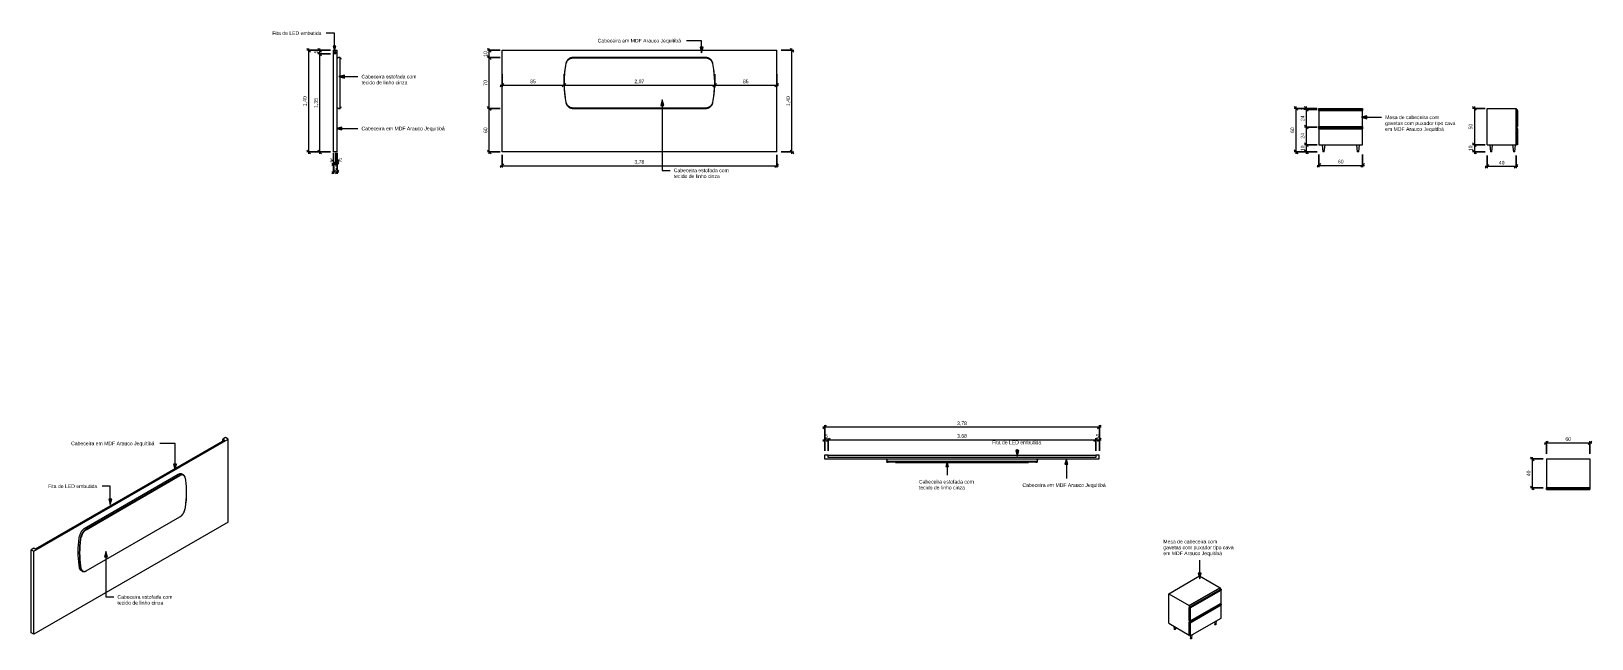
# Model space of a CAD drawing. Header units: millimetres. Extents: x -5780 to 15695, y -6502 to 1863.
import ezdxf

# ---------------------------------------------------------------- set-up
doc = ezdxf.new("R2010")
doc.units = ezdxf.units.MM
doc.linetypes.add('Overhead', pattern=[3.96875, 2.38125, -1.5875])
for name, color, linetype, lineweight in [('A-ANNO-DIMS', 211, 'Continuous', 9), ('A-ANNO-DIMS-25', 211, 'Continuous', 9), ('A-DETL-GENF', 92, 'Continuous', 9), ('A-DETL-THIN', 151, 'Continuous', 9), ('A-FLOR-OVHD', 1, 'Overhead', 9), ('G-ANNO-TEXT', 231, 'Continuous', 9), ('I-FURN', 30, 'Continuous', 9)]:
    doc.layers.add(name, color=color, linetype=linetype, lineweight=lineweight)
doc.styles.add('@Arial Unicode MS', font='ARIALUNI.TTF', dxfattribs={"height": 50})
doc.styles.add('Arial', font='arial.ttf', dxfattribs={"height": 50})
doc.dimstyles.new('CRT_-__Metros_-_Linha_de_chamada_3_5_mm', dxfattribs={"dimscale": 304.8, "dimtxt": 50.292243, "dimasz": 0.164042, "dimexe": 0.082021, "dimexo": 0.0625, "dimgap": 0.04101, "dimtad": 1, "dimdec": 0, "dimlfac": 0.1, "dimdsep": 46, "dimtxsty": '@Arial Unicode MS', "dimblk1": 'OBLIQUE', "dimblk2": 'OBLIQUE', "dimsah": 1, "dimcen": 0.09, "dimdle": 0.082021, "dimazin": 0, "dimtfac": 1, "dimtdec": 4, "dimtix": 1, "dimtmove": 0, "dimatfit": 3, "dimfxl": 0.492126, "dimfxlon": 1, "dimtvp": 1, "dimtolj": 1, "dimtzin": 0, "dimarcsym": 2})
doc.dimstyles.new('CRT_-__Metros_-_Linha_de_chamada_3_5_mm_1', dxfattribs={"dimscale": 304.8, "dimtxt": 50.292243, "dimasz": 0.164042, "dimexe": 0.082021, "dimexo": 0.0625, "dimgap": 0.04101, "dimtad": 1, "dimlfac": 0.001, "dimrnd": 0.01, "dimzin": 0, "dimdsep": 46, "dimtxsty": '@Arial Unicode MS', "dimblk1": 'OBLIQUE', "dimblk2": 'OBLIQUE', "dimsah": 1, "dimcen": 0.09, "dimdle": 0.082021, "dimazin": 0, "dimtfac": 1, "dimtdec": 4, "dimtix": 1, "dimtmove": 0, "dimatfit": 3, "dimfxl": 0.492126, "dimfxlon": 1, "dimtvp": 1, "dimtolj": 1, "dimtzin": 0, "dimarcsym": 2})
doc.dimstyles.new('CRT_-__Metros_-_Linha_de_chamada_3_5_mm_2', dxfattribs={"dimscale": 304.8, "dimtxt": 50.292243, "dimasz": 0.164042, "dimexe": 0.082021, "dimexo": 0.0625, "dimgap": 0.04101, "dimtad": 1, "dimdec": 0, "dimlfac": 0.1, "dimdsep": 46, "dimtxsty": '@Arial Unicode MS', "dimblk1": 'OBLIQUE', "dimblk2": 'OBLIQUE', "dimsah": 1, "dimcen": 0.09, "dimdle": 0.082021, "dimazin": 0, "dimtfac": 1, "dimtdec": 4, "dimtix": 1, "dimtmove": 1, "dimatfit": 3, "dimfxl": 0.492126, "dimfxlon": 1, "dimtvp": 1, "dimtolj": 1, "dimtzin": 0, "dimarcsym": 2})

msp = doc.modelspace()

# ---------------------------------------------------------------- texts
at = {"layer": 'G-ANNO-TEXT', "color": 7, "char_height": 50, "attachment_point": 1, "style": 'Arial'}
for s, insert, width in [('Fita de LED embutida', (-2461.229, 1860.227), 837.76344), ('Cabeceira em MDF Arauco Jequitibá', (2015.694, 1757.477), 1418.98688), ('tecido de linho cinza', (-1235.653, 1181.05), 787.65797), ('Cabeceira estofada com ', (-1235.653, 1262.079), 943.98703), ('Mesa de cabeceira com ', (12852.044, 702.328), 943.98703), ('Cabeceira em MDF Arauco Jequitibá', (-1235.653, 547.858), 1418.98688), ('gavetas com puxador tipo cava ', (12852.044, 621.299), 1212.55234), ('em MDF Arauco Jequitibá', (12852.044, 540.27), 1000.10516), ('tecido de linho cinza', (3062.777, -109.318), 787.65797), ('Cabeceira estofada com ', (3062.777, -28.29), 943.98703), ('Cabeceira em MDF Arauco Jequitibá', (-5230.734, -3787.97), 1418.98688), ('Fita de LED embutida', (7442.768, -3773.888), 837.76344), ('Fita de LED embutida', (-5547.818, -4376.726), 837.76344), ('tecido de linho cinza', (6435.634, -4395.834), 787.65797), ('Cabeceira estofada com ', (6435.634, -4314.805), 943.98703), ('Cabeceira em MDF Arauco Jequitibá', (7860.53, -4361.537), 1418.98688), ('Mesa de cabeceira com ', (9799.473, -5138.648), 943.98703), ('gavetas com puxador tipo cava ', (9799.473, -5219.676), 1212.55234), ('em MDF Arauco Jequitibá', (9799.473, -5300.705), 1000.10516), ('tecido de linho cinza', (-4593.684, -5981.72), 787.65797), ('Cabeceira estofada com ', (-4593.684, -5900.691), 943.98703)]:
    msp.add_mtext(s, dxfattribs=dict(at, insert=insert, width=width))

# ---------------------------------------------------------------- blocks, each defined once
blk = doc.blocks.new('CABECEIRA - CABECEIRA-4354618-VISTA 3D CABECEIRA')
at = {"layer": 'I-FURN'}
for p, q in [((-5745, -5297), (-3072, -3754)), ((-3121, -3766), (-5724, -5268)), ((-3107, -3733), (-3143, -3754)), ((-3143, -3754), (-3121, -3766)), ((-3143, -3778), (-3143, -3754)), ((-3072, -3754), (-3107, -3733)), ((-3072, -4897), (-3072, -3754)), ((-3759, -4242), (-5050, -4987)), ((-3736, -4251), (-5027, -4996)), ((-5026, -4996), (-3734, -4251)), ((-5024, -5000), (-3733, -4255)), ((-3705, -4241), (-3705, -4241)), ((-3684, -4246), (-3699, -4238)), ((-3666, -4274), (-3665, -4277)), ((-3072, -4897), (-5745, -6440)), ((-5024, -5567), (-3733, -4821)), ((-5024, -5568), (-3733, -4822)), ((-5745, -5256), (-5780, -5277)), ((-5780, -5277), (-5745, -5297)), ((-5780, -6420), (-5780, -5277)), ((-5724, -5268), (-5745, -5256)), ((-5745, -6440), (-5745, -5297)), ((-5090, -5564), (-5076, -5573)), ((-5745, -6440), (-5780, -6420))]:
    blk.add_line(p, q, dxfattribs=at)
for points in [[(-3699, -4238, 0), (-3701, -4236, 0), (-3704, -4235, 0), (-3707, -4234, 0), (-3710, -4233, 0), (-3714, -4232, 0), (-3717, -4232, 0), (-3720, -4231, 0), (-3723, -4231, 0), (-3726, -4231, 0), (-3729, -4231, 0), (-3733, -4232, 0), (-3736, -4233, 0), (-3739, -4233, 0), (-3742, -4234, 0), (-3745, -4235, 0), (-3748, -4236, 0), (-3751, -4238, 0), (-3754, -4239, 0), (-3757, -4241, 0), (-3759, -4242, 0)], [(-3664, -4278, 0), (-3665, -4275, 0), (-3666, -4272, 0), (-3666, -4269, 0), (-3667, -4267, 0), (-3668, -4264, 0), (-3670, -4262, 0), (-3671, -4260, 0), (-3672, -4257, 0), (-3674, -4255, 0), (-3675, -4253, 0), (-3677, -4252, 0), (-3679, -4250, 0), (-3681, -4248, 0), (-3683, -4247, 0), (-3685, -4246, 0), (-3687, -4244, 0), (-3689, -4244, 0), (-3691, -4243, 0), (-3694, -4242, 0), (-3696, -4241, 0), (-3699, -4241, 0), (-3701, -4241, 0), (-3704, -4241, 0), (-3706, -4241, 0), (-3709, -4241, 0), (-3712, -4242, 0), (-3715, -4242, 0), (-3717, -4243, 0), (-3720, -4244, 0), (-3723, -4245, 0), (-3726, -4246, 0), (-3729, -4247, 0), (-3731, -4248, 0), (-3734, -4250, 0), (-3736, -4251, 0)], [(-3734, -4251, 0), (-3718, -4244, 0), (-3717, -4243, 0)], [(-3675, -4262, 0), (-3676, -4260, 0), (-3678, -4258, 0), (-3679, -4257, 0), (-3681, -4255, 0), (-3682, -4254, 0), (-3684, -4252, 0), (-3685, -4251, 0), (-3687, -4250, 0), (-3689, -4249, 0), (-3691, -4248, 0), (-3693, -4247, 0), (-3695, -4247, 0), (-3697, -4246, 0), (-3699, -4246, 0), (-3701, -4246, 0), (-3704, -4246, 0), (-3706, -4246, 0), (-3709, -4246, 0), (-3711, -4246, 0), (-3714, -4247, 0), (-3716, -4248, 0), (-3719, -4248, 0), (-3721, -4249, 0), (-3724, -4250, 0), (-3726, -4251, 0), (-3729, -4253, 0), (-3732, -4254, 0), (-3733, -4255, 0)], [(-3705, -4241, 0), (-3703, -4241, 0), (-3699, -4241, 0)], [(-3692, -4243, 0), (-3689, -4243, 0), (-3678, -4250, 0), (-3677, -4251, 0)], [(-3670, -4261, 0), (-3670, -4262, 0), (-3666, -4274, 0)], [(-3665, -4277, 0), (-3658, -4319, 0), (-3653, -4363, 0), (-3649, -4407, 0), (-3647, -4453, 0), (-3647, -4499, 0), (-3648, -4546, 0), (-3651, -4594, 0), (-3655, -4643, 0), (-3661, -4693, 0), (-3665, -4719, 0)], [(-3664, -4278, 0), (-3657, -4320, 0), (-3652, -4363, 0), (-3649, -4407, 0), (-3647, -4452, 0), (-3646, -4498, 0), (-3647, -4545, 0), (-3650, -4593, 0), (-3655, -4642, 0), (-3661, -4691, 0), (-3664, -4717, 0)], [(-3733, -4822, 0), (-3730, -4821, 0), (-3728, -4819, 0), (-3725, -4817, 0), (-3722, -4815, 0), (-3719, -4813, 0), (-3716, -4810, 0), (-3714, -4808, 0), (-3711, -4805, 0), (-3708, -4803, 0), (-3706, -4800, 0), (-3703, -4797, 0), (-3701, -4794, 0), (-3698, -4791, 0), (-3696, -4788, 0), (-3693, -4785, 0), (-3691, -4782, 0), (-3689, -4779, 0), (-3687, -4776, 0), (-3685, -4772, 0), (-3683, -4769, 0), (-3681, -4765, 0), (-3679, -4762, 0), (-3677, -4758, 0), (-3676, -4755, 0), (-3674, -4751, 0), (-3673, -4747, 0), (-3671, -4744, 0), (-3670, -4740, 0), (-3669, -4737, 0), (-3668, -4733, 0), (-3667, -4729, 0), (-3666, -4726, 0), (-3665, -4722, 0), (-3665, -4719, 0), (-3664, -4717, 0)], [(-3733, -4821, 0), (-3730, -4820, 0), (-3727, -4818, 0), (-3724, -4816, 0), (-3721, -4814, 0), (-3718, -4811, 0), (-3715, -4809, 0), (-3713, -4807, 0), (-3710, -4804, 0), (-3707, -4802, 0), (-3705, -4799, 0), (-3702, -4796, 0), (-3700, -4794, 0), (-3697, -4791, 0), (-3695, -4788, 0), (-3693, -4785, 0), (-3691, -4782, 0), (-3689, -4779, 0), (-3687, -4775, 0), (-3685, -4772, 0), (-3683, -4769, 0), (-3681, -4766, 0), (-3679, -4762, 0), (-3677, -4759, 0), (-3676, -4755, 0), (-3674, -4752, 0), (-3673, -4749, 0), (-3672, -4745, 0), (-3670, -4742, 0), (-3669, -4738, 0), (-3668, -4734, 0), (-3667, -4731, 0), (-3666, -4727, 0), (-3666, -4724, 0), (-3665, -4720, 0), (-3665, -4719, 0)], [(-5115, -5526, 0), (-5122, -5484, 0), (-5127, -5441, 0), (-5131, -5396, 0), (-5133, -5351, 0), (-5133, -5305, 0), (-5132, -5258, 0), (-5129, -5210, 0), (-5125, -5161, 0), (-5119, -5112, 0), (-5115, -5086, 0)], [(-5050, -4987, 0), (-5053, -4989, 0), (-5055, -4991, 0), (-5058, -4992, 0), (-5061, -4994, 0), (-5064, -4997, 0), (-5066, -4999, 0), (-5069, -5001, 0), (-5071, -5003, 0), (-5074, -5006, 0), (-5076, -5008, 0), (-5079, -5011, 0), (-5081, -5014, 0), (-5083, -5017, 0), (-5086, -5019, 0), (-5088, -5022, 0), (-5090, -5025, 0), (-5092, -5028, 0), (-5094, -5031, 0), (-5096, -5035, 0), (-5098, -5038, 0), (-5099, -5041, 0), (-5101, -5044, 0), (-5103, -5047, 0), (-5104, -5051, 0), (-5106, -5054, 0), (-5107, -5057, 0), (-5108, -5061, 0), (-5110, -5064, 0), (-5111, -5068, 0), (-5112, -5071, 0), (-5113, -5074, 0), (-5113, -5078, 0), (-5114, -5081, 0), (-5115, -5085, 0), (-5115, -5086, 0)], [(-5096, -5541, 0), (-5103, -5499, 0), (-5108, -5456, 0), (-5111, -5412, 0), (-5113, -5366, 0), (-5114, -5320, 0), (-5113, -5273, 0), (-5110, -5225, 0), (-5105, -5177, 0), (-5099, -5127, 0), (-5096, -5101, 0)], [(-5091, -5540, 0), (-5098, -5498, 0), (-5103, -5455, 0), (-5106, -5411, 0), (-5108, -5366, 0), (-5109, -5320, 0), (-5108, -5273, 0), (-5105, -5226, 0), (-5101, -5177, 0), (-5095, -5128, 0), (-5091, -5102, 0)], [(-5027, -4996, 0), (-5030, -4998, 0), (-5032, -5000, 0), (-5035, -5001, 0), (-5038, -5004, 0), (-5041, -5006, 0), (-5044, -5008, 0), (-5046, -5010, 0), (-5049, -5013, 0), (-5052, -5016, 0), (-5054, -5018, 0), (-5057, -5021, 0), (-5059, -5024, 0), (-5062, -5027, 0), (-5064, -5030, 0), (-5067, -5033, 0), (-5069, -5036, 0), (-5071, -5040, 0), (-5073, -5043, 0), (-5075, -5046, 0), (-5077, -5050, 0), (-5079, -5053, 0), (-5081, -5057, 0), (-5083, -5060, 0), (-5084, -5064, 0), (-5086, -5067, 0), (-5087, -5071, 0), (-5089, -5075, 0), (-5090, -5078, 0), (-5091, -5082, 0), (-5092, -5085, 0), (-5093, -5089, 0), (-5094, -5093, 0), (-5095, -5096, 0), (-5095, -5100, 0), (-5096, -5101, 0)], [(-5095, -5102, 0), (-5090, -5082, 0), (-5089, -5079, 0)], [(-5024, -5000, 0), (-5027, -5002, 0), (-5030, -5004, 0), (-5032, -5006, 0), (-5035, -5008, 0), (-5038, -5010, 0), (-5040, -5012, 0), (-5043, -5014, 0), (-5046, -5017, 0), (-5048, -5019, 0), (-5051, -5022, 0), (-5053, -5024, 0), (-5056, -5027, 0), (-5058, -5030, 0), (-5060, -5033, 0), (-5062, -5036, 0), (-5065, -5039, 0), (-5067, -5042, 0), (-5069, -5046, 0), (-5071, -5049, 0), (-5073, -5052, 0), (-5075, -5055, 0), (-5076, -5059, 0), (-5078, -5062, 0), (-5080, -5066, 0), (-5081, -5069, 0), (-5083, -5073, 0), (-5084, -5076, 0), (-5085, -5080, 0), (-5086, -5083, 0), (-5087, -5087, 0), (-5088, -5090, 0), (-5089, -5094, 0), (-5090, -5097, 0), (-5091, -5100, 0), (-5091, -5102, 0)], [(-5083, -5063, 0), (-5082, -5061, 0), (-5079, -5055, 0)], [(-5073, -5044, 0), (-5071, -5041, 0), (-5068, -5037, 0)], [(-5062, -5029, 0), (-5057, -5023, 0), (-5054, -5020, 0)], [(-5044, -5009, 0), (-5042, -5008, 0), (-5026, -4996, 0)], [(-5113, -5290, 0), (-5112, -5288, 0), (-5112, -5278, 0)], [(-5107, -5201, 0), (-5107, -5196, 0), (-5106, -5191, 0)], [(-5090, -5564, 0), (-5092, -5563, 0), (-5095, -5561, 0), (-5098, -5559, 0), (-5100, -5557, 0), (-5102, -5554, 0), (-5104, -5552, 0), (-5106, -5549, 0), (-5108, -5546, 0), (-5109, -5544, 0), (-5110, -5541, 0), (-5112, -5538, 0), (-5113, -5535, 0), (-5114, -5532, 0), (-5114, -5529, 0), (-5115, -5526, 0)], [(-5112, -5386, 0), (-5112, -5376, 0), (-5113, -5374, 0)], [(-5106, -5466, 0), (-5107, -5461, 0), (-5107, -5457, 0)], [(-5096, -5541, 0), (-5095, -5544, 0), (-5094, -5546, 0), (-5094, -5549, 0), (-5093, -5552, 0), (-5092, -5554, 0), (-5090, -5557, 0), (-5089, -5559, 0), (-5088, -5561, 0), (-5086, -5563, 0), (-5085, -5565, 0), (-5083, -5567, 0), (-5081, -5569, 0), (-5079, -5570, 0), (-5077, -5572, 0), (-5075, -5573, 0), (-5073, -5574, 0), (-5071, -5575, 0), (-5069, -5576, 0), (-5066, -5576, 0), (-5064, -5577, 0), (-5061, -5577, 0), (-5059, -5577, 0), (-5056, -5578, 0), (-5054, -5577, 0), (-5051, -5577, 0), (-5048, -5577, 0), (-5045, -5576, 0), (-5043, -5576, 0), (-5040, -5575, 0), (-5037, -5574, 0), (-5034, -5573, 0), (-5031, -5572, 0), (-5029, -5570, 0), (-5026, -5569, 0), (-5024, -5568, 0)], [(-5089, -5558, 0), (-5090, -5557, 0), (-5095, -5542, 0)], [(-5091, -5540, 0), (-5090, -5542, 0), (-5090, -5545, 0), (-5089, -5547, 0), (-5088, -5550, 0), (-5087, -5552, 0), (-5086, -5554, 0), (-5085, -5556, 0), (-5084, -5558, 0), (-5082, -5560, 0), (-5081, -5562, 0), (-5080, -5563, 0), (-5078, -5565, 0), (-5076, -5566, 0), (-5075, -5567, 0), (-5073, -5568, 0), (-5071, -5569, 0), (-5069, -5570, 0), (-5067, -5571, 0), (-5065, -5572, 0), (-5063, -5572, 0), (-5061, -5572, 0), (-5059, -5572, 0), (-5056, -5573, 0)], [(-5069, -5576, 0), (-5071, -5575, 0), (-5082, -5568, 0), (-5083, -5566, 0)], [(-5056, -5577, 0), (-5057, -5577, 0), (-5059, -5577, 0)], [(-5038, -5574, 0), (-5042, -5575, 0), (-5042, -5575, 0)], [(-5041, -5575, 0), (-5038, -5574, 0), (-5035, -5572, 0), (-5032, -5571, 0), (-5029, -5570, 0), (-5026, -5568, 0), (-5024, -5567, 0)]]:
    blk.add_polyline3d(points, dxfattribs=at)
blk = doc.blocks.new('CABECEIRA - CABECEIRA-4354618-VISTA LATERAL CABECEIRA')
at = {"layer": 'I-FURN'}
for p, q in [((3975, 1600), (4025, 1600)), ((3975, 200), (3975, 1600)), ((4025, 200), (4025, 1600)), ((4065, 1500), (4045, 1500)), ((4065, 1497), (4065, 1500)), ((4065, 1485), (4065, 1491)), ((4065, 1491), (4065, 1491)), ((4065, 1475), (4065, 1480)), ((4065, 1458), (4065, 1465)), ((4065, 1419), (4065, 1443)), ((4065, 1419), (4065, 1419)), ((4065, 1306), (4065, 1318)), ((4065, 1202), (4065, 1216)), ((4065, 1084), (4065, 1098)), ((4065, 982), (4065, 994)), ((4065, 857), (4065, 881)), ((4045, 800), (4065, 800)), ((4065, 833), (4065, 843)), ((4065, 821), (4065, 826)), ((4065, 809), (4065, 813)), ((4065, 800), (4065, 803)), ((4025, 200), (3975, 200))]:
    blk.add_line(p, q, dxfattribs=at)
at = {"layer": 'I-FURN', "flags": 128}
for points in [[(4025, 1480), (4025, 1481), (4025, 1482), (4026, 1482), (4026, 1483), (4026, 1484), (4026, 1485), (4026, 1486), (4026, 1486), (4027, 1487), (4027, 1488), (4027, 1489), (4028, 1489), (4028, 1490), (4028, 1491), (4029, 1491), (4029, 1492), (4030, 1493), (4030, 1493), (4031, 1494), (4031, 1494), (4032, 1495), (4033, 1495), (4033, 1496), (4034, 1496), (4035, 1497), (4035, 1497), (4036, 1498), (4037, 1498), (4037, 1498), (4038, 1499), (4039, 1499), (4040, 1499), (4040, 1499), (4041, 1500), (4042, 1500), (4043, 1500), (4044, 1500), (4044, 1500), (4045, 1500)], [(4063, 1498), (4063, 1497), (4063, 1497), (4063, 1497), (4063, 1496), (4063, 1496), (4063, 1495), (4063, 1494), (4063, 1493), (4063, 1491), (4063, 1490), (4063, 1488), (4063, 1486), (4063, 1485), (4063, 1483), (4063, 1480), (4063, 1478), (4063, 1476), (4063, 1473), (4063, 1471), (4063, 1468), (4063, 1465), (4063, 1462), (4063, 1459), (4063, 1456), (4063, 1453), (4063, 1449), (4063, 1446), (4063, 1442), (4063, 1439), (4063, 1435), (4063, 1432), (4063, 1428), (4063, 1424), (4063, 1420), (4063, 1418)], [(4063, 1418), (4063, 1363), (4063, 1306), (4063, 1250), (4063, 1193), (4063, 1136), (4063, 1080), (4063, 1023), (4063, 967), (4063, 911), (4063, 882)], [(4068, 1498), (4068, 1498), (4068, 1498), (4068, 1498)], [(4068, 1418), (4068, 1422), (4068, 1426), (4068, 1430), (4068, 1433), (4068, 1437), (4068, 1441), (4068, 1444), (4068, 1448), (4068, 1451), (4068, 1454), (4068, 1457), (4068, 1461), (4068, 1464), (4068, 1466), (4068, 1469), (4068, 1472), (4068, 1475), (4068, 1477), (4068, 1479), (4068, 1482), (4068, 1484), (4068, 1486), (4068, 1487), (4068, 1489), (4068, 1491), (4068, 1492), (4068, 1493), (4068, 1494), (4068, 1495), (4068, 1496), (4068, 1497), (4068, 1497), (4068, 1497), (4068, 1497), (4068, 1498)], [(4068, 1498), (4068, 1497), (4069, 1497), (4070, 1496), (4070, 1495), (4071, 1494), (4071, 1493), (4072, 1493), (4072, 1492), (4073, 1491), (4073, 1490), (4074, 1489), (4074, 1488), (4074, 1487), (4075, 1486), (4075, 1485), (4075, 1484), (4075, 1483), (4075, 1482), (4075, 1481), (4075, 1480)], [(4068, 882), (4068, 937), (4068, 994), (4068, 1050), (4068, 1107), (4068, 1164), (4068, 1220), (4068, 1277), (4068, 1333), (4068, 1389), (4068, 1418)], [(4063, 882), (4063, 878), (4063, 874), (4063, 870), (4063, 867), (4063, 863), (4063, 859), (4063, 856), (4063, 852), (4063, 849), (4063, 846), (4063, 843), (4063, 839), (4063, 836), (4063, 834), (4063, 831), (4063, 828), (4063, 825), (4063, 823), (4063, 821), (4063, 818), (4063, 816), (4063, 814), (4063, 813), (4063, 811), (4063, 809), (4063, 808), (4063, 807), (4063, 806), (4063, 805), (4063, 804), (4063, 803), (4063, 803), (4063, 803), (4063, 803), (4063, 803)], [(4068, 803), (4068, 803), (4068, 803), (4068, 803), (4068, 804), (4068, 804), (4068, 805), (4068, 806), (4068, 807), (4068, 809), (4068, 810), (4068, 812), (4068, 814), (4068, 815), (4068, 817), (4068, 820), (4068, 822), (4068, 824), (4068, 827), (4068, 829), (4068, 832), (4068, 835), (4068, 838), (4068, 841), (4068, 844), (4068, 847), (4068, 851), (4068, 854), (4068, 858), (4068, 861), (4068, 865), (4068, 868), (4068, 872), (4068, 876), (4068, 880), (4068, 882)], [(4026, 817), (4026, 817), (4025, 818), (4025, 819), (4025, 820)], [(4045, 800), (4045, 800), (4044, 800), (4043, 800), (4042, 800), (4041, 800), (4041, 801), (4040, 801), (4039, 801), (4038, 801), (4038, 802), (4037, 802), (4036, 802), (4035, 803), (4035, 803), (4034, 803), (4033, 804), (4033, 804), (4032, 805), (4032, 806), (4031, 806), (4030, 807), (4030, 807), (4029, 808), (4029, 809), (4029, 809), (4028, 810), (4028, 811), (4027, 811), (4027, 812), (4027, 813), (4026, 814), (4026, 814), (4026, 815), (4026, 816), (4026, 817)], [(4075, 820), (4075, 819), (4075, 818), (4075, 817), (4075, 816), (4075, 815), (4075, 814), (4074, 813), (4074, 812), (4074, 811), (4073, 810), (4073, 809), (4073, 808), (4072, 808), (4072, 807), (4071, 806), (4070, 805), (4070, 804), (4069, 804), (4069, 803), (4068, 802)], [(4068, 802), (4068, 802), (4068, 802)]]:
    blk.add_lwpolyline(points, dxfattribs=at)
blk = doc.blocks.new('CABECEIRA - CABECEIRA-4354618-VISTA FRONTAL CABECEIRA')
at = {"layer": 'I-FURN'}
for p, q in [((-12150, 1600), (-8370, 1600)), ((-12150, 200), (-12150, 1600)), ((-8370, 200), (-8370, 1600)), ((-9347, 1500), (-11173, 1500)), ((-11173, 1500), (-9347, 1500)), ((-11173, 1495), (-9347, 1495)), ((-9347, 805), (-11173, 805)), ((-11173, 800), (-9347, 800)), ((-9347, 800), (-11173, 800)), ((-8370, 200), (-12150, 200))]:
    blk.add_line(p, q, dxfattribs=at)
at = {"layer": 'I-FURN', "flags": 128}
for points in [[(-11271, 1419), (-11280, 1363), (-11288, 1307), (-11293, 1250), (-11296, 1193), (-11296, 1136), (-11295, 1080), (-11291, 1023), (-11285, 966), (-11276, 910), (-11271, 881)], [(-11284, 1292), (-11280, 1333), (-11271, 1389), (-11266, 1418)], [(-11173, 1500), (-11177, 1500), (-11181, 1500), (-11185, 1499), (-11189, 1499), (-11192, 1498), (-11196, 1497), (-11200, 1496), (-11204, 1495), (-11208, 1494), (-11212, 1492), (-11215, 1490), (-11219, 1489), (-11222, 1487), (-11226, 1485), (-11229, 1483), (-11232, 1480), (-11236, 1478), (-11239, 1475), (-11242, 1472), (-11244, 1470), (-11247, 1467), (-11250, 1464), (-11252, 1461), (-11255, 1457), (-11257, 1454), (-11259, 1451), (-11261, 1447), (-11263, 1444), (-11264, 1440), (-11266, 1436), (-11267, 1432), (-11268, 1429), (-11269, 1425), (-11270, 1421), (-11271, 1419)], [(-11266, 1418), (-11265, 1422), (-11264, 1425), (-11263, 1429), (-11262, 1433), (-11260, 1436), (-11259, 1440), (-11257, 1443), (-11256, 1446), (-11254, 1450), (-11252, 1453), (-11249, 1456), (-11247, 1459), (-11245, 1462), (-11242, 1465), (-11239, 1468), (-11237, 1470), (-11234, 1473), (-11231, 1475), (-11228, 1477), (-11225, 1479), (-11222, 1481), (-11218, 1483), (-11215, 1485), (-11211, 1487), (-11208, 1488), (-11204, 1490), (-11201, 1491), (-11197, 1492), (-11193, 1493), (-11190, 1493), (-11186, 1494), (-11182, 1495), (-11178, 1495), (-11175, 1495), (-11173, 1495)], [(-9248, 1419), (-9249, 1423), (-9250, 1427), (-9251, 1431), (-9253, 1434), (-9254, 1438), (-9256, 1442), (-9258, 1445), (-9259, 1449), (-9261, 1452), (-9264, 1456), (-9266, 1459), (-9268, 1462), (-9271, 1465), (-9274, 1468), (-9276, 1471), (-9279, 1474), (-9282, 1476), (-9285, 1479), (-9289, 1481), (-9292, 1484), (-9295, 1486), (-9299, 1488), (-9302, 1490), (-9306, 1491), (-9310, 1493), (-9313, 1494), (-9317, 1496), (-9321, 1497), (-9325, 1498), (-9329, 1498), (-9333, 1499), (-9337, 1499), (-9341, 1500), (-9345, 1500), (-9347, 1500)], [(-9347, 1495), (-9343, 1495), (-9339, 1495), (-9335, 1494), (-9332, 1494), (-9328, 1493), (-9324, 1492), (-9320, 1491), (-9317, 1490), (-9313, 1489), (-9310, 1488), (-9306, 1486), (-9303, 1484), (-9299, 1482), (-9296, 1480), (-9293, 1478), (-9290, 1476), (-9287, 1474), (-9284, 1471), (-9281, 1469), (-9279, 1466), (-9276, 1463), (-9273, 1461), (-9271, 1458), (-9269, 1454), (-9267, 1451), (-9265, 1448), (-9263, 1445), (-9261, 1441), (-9260, 1438), (-9258, 1434), (-9257, 1431), (-9256, 1427), (-9255, 1424), (-9254, 1420), (-9253, 1418)], [(-9253, 1418), (-9244, 1362), (-9236, 1306), (-9235, 1291)], [(-9248, 881), (-9239, 937), (-9231, 993), (-9226, 1050), (-9223, 1107), (-9223, 1164), (-9225, 1220), (-9229, 1277), (-9235, 1334), (-9243, 1390), (-9248, 1419)], [(-11291, 1169), (-11290, 1220), (-11286, 1277), (-11285, 1286)], [(-11290, 1091), (-11291, 1107), (-11291, 1164), (-11291, 1168)], [(-11285, 1020), (-11288, 1050), (-11290, 1090)], [(-9234, 1280), (-9231, 1250), (-9229, 1210)], [(-9228, 1131), (-9230, 1080), (-9233, 1023), (-9234, 1015)], [(-9229, 1209), (-9228, 1193), (-9228, 1136), (-9228, 1132)], [(-11266, 882), (-11276, 938), (-11283, 994), (-11284, 1009)], [(-11271, 881), (-11270, 877), (-11269, 873), (-11268, 869), (-11267, 866), (-11265, 862), (-11264, 858), (-11262, 855), (-11260, 851), (-11258, 848), (-11256, 844), (-11253, 841), (-11251, 838), (-11248, 835), (-11246, 832), (-11243, 829), (-11240, 826), (-11237, 824), (-11234, 821), (-11231, 819), (-11227, 816), (-11224, 814), (-11221, 812), (-11217, 810), (-11213, 809), (-11210, 807), (-11206, 806), (-11202, 804), (-11198, 803), (-11194, 802), (-11191, 802), (-11187, 801), (-11183, 801), (-11179, 800), (-11175, 800), (-11173, 800)], [(-11173, 805), (-11176, 805), (-11180, 805), (-11184, 806), (-11188, 806), (-11191, 807), (-11195, 808), (-11199, 809), (-11203, 810), (-11206, 811), (-11210, 812), (-11213, 814), (-11216, 816), (-11220, 818), (-11223, 820), (-11226, 822), (-11229, 824), (-11232, 826), (-11235, 829), (-11238, 831), (-11241, 834), (-11243, 837), (-11246, 839), (-11248, 842), (-11250, 846), (-11253, 849), (-11255, 852), (-11256, 855), (-11258, 859), (-11260, 862), (-11261, 866), (-11262, 869), (-11264, 873), (-11265, 876), (-11266, 880), (-11266, 882)], [(-9253, 882), (-9254, 878), (-9255, 875), (-9256, 871), (-9257, 867), (-9259, 864), (-9260, 860), (-9262, 857), (-9264, 854), (-9266, 850), (-9268, 847), (-9270, 844), (-9272, 841), (-9275, 838), (-9277, 835), (-9280, 832), (-9283, 830), (-9285, 827), (-9288, 825), (-9291, 823), (-9295, 821), (-9298, 819), (-9301, 817), (-9304, 815), (-9308, 813), (-9311, 812), (-9315, 810), (-9319, 809), (-9322, 808), (-9326, 807), (-9330, 807), (-9333, 806), (-9337, 805), (-9341, 805), (-9345, 805), (-9347, 805)], [(-9347, 800), (-9343, 800), (-9339, 800), (-9335, 801), (-9331, 801), (-9327, 802), (-9323, 803), (-9319, 804), (-9315, 805), (-9311, 806), (-9308, 808), (-9304, 810), (-9300, 811), (-9297, 813), (-9294, 815), (-9290, 817), (-9287, 820), (-9284, 822), (-9281, 825), (-9278, 828), (-9275, 830), (-9272, 833), (-9270, 836), (-9267, 839), (-9265, 843), (-9263, 846), (-9260, 849), (-9258, 853), (-9257, 856), (-9255, 860), (-9253, 864), (-9252, 868), (-9251, 871), (-9250, 875), (-9249, 879), (-9248, 881)], [(-9235, 1008), (-9240, 967), (-9248, 911), (-9253, 882)]]:
    blk.add_lwpolyline(points, dxfattribs=at)
at = {"layer": 'I-FURN'}
for centre, radius, start, end in [((-9876, 1150), 1421, 173.2054, 173.6756), ((-11173, 1400), 100, 154.5557, 169.0907), ((-11173, 1400), 100, 139.2769, 144.7812), ((-11173, 1400), 100, 126.7106, 131.8405), ((-11173, 1400), 100, 114.857, 121.2778), ((-11173, 1400), 100, 90, 104.4236), ((-9347, 1400), 100, 75.5764, 90), ((-9347, 1400), 100, 60.1861, 65.6905), ((-9347, 1400), 100, 47.6199, 52.7497), ((-9347, 1400), 100, 35.7702, 42.1871), ((-9347, 1400), 100, 10.9093, 25.4443), ((-10644, 1150), 1421, 6.3457, 6.7695), ((-9876, 1150), 1421, 177.2815, 177.9113), ((-9876, 1150), 1421, 182.0887, 182.7236), ((-10644, 1150), 1421, 2.0887, 2.7236), ((-10644, 1150), 1421, 357.2815, 357.9113), ((-9876, 1150), 1421, 186.3457, 186.7695), ((-11173, 900), 100, 190.9093, 205.4443), ((-9347, 900), 100, 334.5557, 349.0907), ((-10644, 1150), 1421, 353.2054, 353.6756), ((-11173, 900), 100, 215.7702, 222.1871), ((-11173, 900), 100, 227.6199, 232.7497), ((-11173, 900), 100, 240.1861, 245.6905), ((-11173, 900), 100, 255.5764, 270), ((-9347, 900), 100, 270, 284.4236), ((-9347, 900), 100, 294.857, 301.2778), ((-9347, 900), 100, 306.7106, 311.8405), ((-9347, 900), 100, 319.2769, 324.7812)]:
    blk.add_arc(centre, radius, start, end, dxfattribs=at)
blk = doc.blocks.new('CABECEIRA - CABECEIRA-4354618-VISTA SUPERIOR CABECEIRA')
at = {"layer": 'I-FURN'}
for p, q in [((-12150, -3975), (-12150, -4025)), ((-12100, -3975), (-12150, -3975)), ((-12150, -4025), (-8370, -4025)), ((-12100, -4005), (-12100, -3975)), ((-12100, -3975), (-8420, -3975)), ((-8420, -4005), (-12100, -4005)), ((-11296, -4045), (-11296, -4065)), ((-11295, -4065), (-11295, -4065)), ((-11288, -4065), (-11287, -4065)), ((-11271, -4065), (-11263, -4065)), ((-11254, -4065), (-11248, -4065)), ((-11239, -4065), (-11232, -4065)), ((-11225, -4065), (-11215, -4065)), ((-11198, -4065), (-11173, -4065)), ((-9347, -4063), (-11173, -4063)), ((-11173, -4065), (-9347, -4065)), ((-11173, -4068), (-9347, -4068)), ((-11173, -4075), (-9347, -4075)), ((-9347, -4065), (-9321, -4065)), ((-9306, -4065), (-9297, -4065)), ((-9286, -4065), (-9279, -4065)), ((-9273, -4065), (-9266, -4065)), ((-9266, -4065), (-9265, -4065)), ((-9257, -4065), (-9248, -4065)), ((-9233, -4065), (-9231, -4065)), ((-9224, -4065), (-9224, -4065)), ((-9223, -4065), (-9223, -4045)), ((-8370, -3975), (-8420, -3975)), ((-8420, -3975), (-8420, -4005)), ((-8370, -4025), (-8370, -3975))]:
    blk.add_line(p, q, dxfattribs=at)
at = {"layer": 'I-FURN', "flags": 128}
for points in [[(-11296, -4045), (-11296, -4045), (-11296, -4044), (-11296, -4043), (-11296, -4042), (-11296, -4041), (-11296, -4041), (-11296, -4040), (-11295, -4039), (-11295, -4038), (-11295, -4038), (-11295, -4037), (-11294, -4036), (-11294, -4035), (-11293, -4035), (-11293, -4034), (-11293, -4033), (-11292, -4033), (-11292, -4032), (-11291, -4032), (-11290, -4031), (-11290, -4030), (-11289, -4030), (-11289, -4029), (-11288, -4029), (-11287, -4029), (-11287, -4028), (-11286, -4028), (-11285, -4027), (-11284, -4027), (-11284, -4027), (-11283, -4026), (-11282, -4026), (-11281, -4026), (-11281, -4026), (-11280, -4026), (-11279, -4026), (-11278, -4025), (-11278, -4025), (-11277, -4025), (-11276, -4025)], [(-11294, -4068), (-11294, -4068), (-11294, -4068), (-11294, -4068), (-11294, -4068), (-11294, -4068), (-11295, -4068), (-11295, -4068), (-11295, -4068), (-11295, -4068), (-11295, -4068), (-11295, -4068), (-11295, -4068), (-11295, -4068), (-11295, -4067), (-11295, -4067), (-11295, -4067), (-11296, -4067), (-11296, -4067), (-11296, -4067), (-11296, -4067), (-11296, -4067), (-11296, -4067), (-11296, -4067), (-11296, -4067), (-11296, -4067), (-11296, -4067), (-11296, -4067), (-11296, -4066), (-11296, -4066), (-11296, -4066), (-11296, -4066), (-11296, -4066), (-11296, -4066), (-11296, -4066), (-11296, -4066), (-11296, -4066), (-11296, -4066), (-11296, -4066), (-11296, -4065), (-11296, -4065), (-11296, -4065), (-11296, -4065), (-11296, -4065), (-11296, -4065), (-11296, -4065), (-11296, -4065), (-11296, -4065), (-11296, -4065), (-11296, -4064), (-11296, -4064), (-11296, -4064), (-11296, -4064), (-11296, -4064), (-11296, -4064), (-11296, -4064), (-11296, -4064), (-11296, -4064), (-11296, -4064), (-11296, -4064), (-11296, -4064), (-11296, -4063), (-11296, -4063), (-11295, -4063), (-11295, -4063), (-11295, -4063), (-11295, -4063), (-11295, -4063), (-11295, -4063), (-11295, -4063), (-11295, -4063), (-11295, -4063), (-11295, -4063), (-11295, -4063), (-11294, -4063), (-11294, -4063), (-11294, -4063), (-11294, -4063), (-11294, -4063), (-11294, -4063)], [(-11276, -4075), (-11277, -4075), (-11278, -4075), (-11279, -4075), (-11280, -4075), (-11281, -4075), (-11282, -4075), (-11283, -4074), (-11284, -4074), (-11285, -4074), (-11286, -4073), (-11287, -4073), (-11288, -4073), (-11289, -4072), (-11290, -4072), (-11291, -4071), (-11291, -4070), (-11292, -4070), (-11293, -4069), (-11294, -4069), (-11294, -4068), (-11295, -4067), (-11296, -4066), (-11296, -4066), (-11296, -4065)], [(-11268, -4063), (-11278, -4063), (-11285, -4063), (-11290, -4063), (-11293, -4063), (-11294, -4063)], [(-11291, -4068), (-11293, -4068), (-11294, -4068)], [(-11294, -4068), (-11293, -4068), (-11289, -4068), (-11284, -4068), (-11276, -4068), (-11268, -4068)], [(-11293, -4063), (-11293, -4063), (-11292, -4063)], [(-11173, -4063), (-11177, -4063), (-11180, -4063), (-11184, -4063), (-11188, -4063), (-11192, -4063), (-11196, -4063), (-11200, -4063), (-11203, -4063), (-11207, -4063), (-11211, -4063), (-11214, -4063), (-11218, -4063), (-11221, -4063), (-11224, -4063), (-11228, -4063), (-11231, -4063), (-11234, -4063), (-11237, -4063), (-11240, -4063), (-11243, -4063), (-11245, -4063), (-11248, -4063), (-11250, -4063), (-11252, -4063), (-11255, -4063), (-11257, -4063), (-11259, -4063), (-11260, -4063), (-11262, -4063), (-11263, -4063), (-11265, -4063), (-11266, -4063), (-11267, -4063), (-11268, -4063), (-11268, -4063)], [(-11268, -4068), (-11268, -4068), (-11267, -4068), (-11265, -4068), (-11264, -4068), (-11263, -4068), (-11261, -4068), (-11260, -4068), (-11258, -4068), (-11256, -4068), (-11254, -4068), (-11251, -4068), (-11249, -4068), (-11247, -4068), (-11244, -4068), (-11241, -4068), (-11238, -4068), (-11235, -4068), (-11232, -4068), (-11229, -4068), (-11226, -4068), (-11223, -4068), (-11219, -4068), (-11216, -4068), (-11212, -4068), (-11209, -4068), (-11205, -4068), (-11201, -4068), (-11198, -4068), (-11194, -4068), (-11190, -4068), (-11186, -4068), (-11182, -4068), (-11179, -4068), (-11175, -4068), (-11173, -4068)], [(-9251, -4063), (-9252, -4063), (-9253, -4063), (-9254, -4063), (-9255, -4063), (-9257, -4063), (-9258, -4063), (-9260, -4063), (-9262, -4063), (-9264, -4063), (-9266, -4063), (-9268, -4063), (-9270, -4063), (-9273, -4063), (-9275, -4063), (-9278, -4063), (-9281, -4063), (-9284, -4063), (-9287, -4063), (-9290, -4063), (-9293, -4063), (-9297, -4063), (-9300, -4063), (-9303, -4063), (-9307, -4063), (-9310, -4063), (-9314, -4063), (-9318, -4063), (-9322, -4063), (-9325, -4063), (-9329, -4063), (-9333, -4063), (-9337, -4063), (-9341, -4063), (-9345, -4063), (-9347, -4063)], [(-9347, -4068), (-9343, -4068), (-9339, -4068), (-9335, -4068), (-9331, -4068), (-9327, -4068), (-9323, -4068), (-9320, -4068), (-9316, -4068), (-9312, -4068), (-9309, -4068), (-9305, -4068), (-9302, -4068), (-9298, -4068), (-9295, -4068), (-9292, -4068), (-9288, -4068), (-9285, -4068), (-9282, -4068), (-9280, -4068), (-9277, -4068), (-9274, -4068), (-9272, -4068), (-9269, -4068), (-9267, -4068), (-9265, -4068), (-9263, -4068), (-9261, -4068), (-9259, -4068), (-9257, -4068), (-9256, -4068), (-9254, -4068), (-9253, -4068), (-9252, -4068), (-9251, -4068), (-9251, -4068)], [(-9226, -4063), (-9226, -4063), (-9230, -4063), (-9236, -4063), (-9243, -4063), (-9251, -4063)], [(-9251, -4068), (-9241, -4068), (-9234, -4068), (-9229, -4068), (-9226, -4068), (-9225, -4068)], [(-9243, -4025), (-9242, -4025), (-9241, -4025), (-9240, -4026), (-9240, -4026), (-9239, -4026), (-9238, -4026), (-9237, -4026), (-9237, -4026), (-9236, -4027), (-9235, -4027), (-9234, -4027), (-9234, -4028), (-9233, -4028), (-9232, -4028), (-9232, -4029), (-9231, -4029), (-9230, -4030), (-9230, -4030), (-9229, -4031), (-9228, -4031), (-9228, -4032), (-9227, -4033), (-9227, -4033), (-9226, -4034), (-9226, -4035), (-9226, -4035), (-9225, -4036), (-9225, -4037), (-9224, -4037), (-9224, -4038), (-9224, -4039), (-9224, -4040), (-9223, -4040), (-9223, -4041), (-9223, -4042), (-9223, -4043), (-9223, -4044), (-9223, -4044), (-9223, -4045), (-9223, -4045)], [(-9223, -4065), (-9223, -4066), (-9224, -4067), (-9225, -4068), (-9225, -4068), (-9226, -4069), (-9227, -4070), (-9228, -4070), (-9229, -4071), (-9229, -4071), (-9230, -4072), (-9231, -4072), (-9232, -4073), (-9233, -4073), (-9234, -4074), (-9235, -4074), (-9236, -4074), (-9237, -4075), (-9238, -4075), (-9239, -4075), (-9240, -4075), (-9241, -4075), (-9242, -4075), (-9243, -4075), (-9243, -4075)], [(-9228, -4063), (-9226, -4063), (-9225, -4063)], [(-9225, -4068), (-9226, -4068), (-9228, -4068)], [(-9225, -4063), (-9225, -4063), (-9225, -4063), (-9225, -4063), (-9225, -4063), (-9225, -4063), (-9225, -4063), (-9225, -4063), (-9225, -4063), (-9224, -4063), (-9224, -4063), (-9224, -4063), (-9224, -4063), (-9224, -4063), (-9224, -4063), (-9224, -4063), (-9224, -4063), (-9224, -4063), (-9224, -4064), (-9224, -4064), (-9224, -4064), (-9223, -4064), (-9223, -4064), (-9223, -4064), (-9223, -4064), (-9223, -4064), (-9223, -4064), (-9223, -4064), (-9223, -4064), (-9223, -4064), (-9223, -4064), (-9223, -4065), (-9223, -4065), (-9223, -4065), (-9223, -4065), (-9223, -4065), (-9223, -4065), (-9223, -4065), (-9223, -4065), (-9223, -4065), (-9223, -4065), (-9223, -4066), (-9223, -4066), (-9223, -4066), (-9223, -4066), (-9223, -4066), (-9223, -4066), (-9223, -4066), (-9223, -4066), (-9223, -4066), (-9223, -4066), (-9223, -4067), (-9223, -4067), (-9223, -4067), (-9223, -4067), (-9223, -4067), (-9223, -4067), (-9223, -4067), (-9223, -4067), (-9224, -4067), (-9224, -4067), (-9224, -4067), (-9224, -4067), (-9224, -4067), (-9224, -4067), (-9224, -4068), (-9224, -4068), (-9224, -4068), (-9224, -4068), (-9224, -4068), (-9224, -4068), (-9225, -4068), (-9225, -4068), (-9225, -4068), (-9225, -4068), (-9225, -4068), (-9225, -4068), (-9225, -4068), (-9225, -4068), (-9225, -4068)]]:
    blk.add_lwpolyline(points, dxfattribs=at)
blk = doc.blocks.new('MESA DE CABECEIRA - MESA DE CABECEIRA-4652653-VISTA 3D MESA CABECEIRA')
at = {"layer": 'I-FURN'}
for p, q in [((-5625, -5881), (-5200, -5636)), ((-5200, -5636), (-4917, -5799)), ((-5625, -6289), (-5625, -5881)), ((-5625, -5881), (-5342, -6044)), ((-5342, -6044), (-4917, -5799)), ((-4917, -5799), (-5342, -6044)), ((-5340, -6045), (-4916, -5800)), ((-5340, -6068), (-4916, -5823)), ((-4905, -5819), (-5329, -6064)), ((-5328, -6065), (-4903, -5820)), ((-4903, -5832), (-5328, -6077)), ((-5328, -6077), (-4903, -5832)), ((-5328, -6256), (-4903, -6011)), ((-4917, -5799), (-4916, -5800)), ((-4916, -5800), (-4916, -5823)), ((-4916, -5823), (-4914, -5824)), ((-4905, -5819), (-4903, -5820)), ((-4903, -5820), (-4903, -5832)), ((-4903, -6011), (-4903, -5832)), ((-5340, -6045), (-5342, -6044)), ((-5342, -6044), (-5342, -6069)), ((-5342, -6044), (-5342, -6452)), ((-5342, -6248), (-5342, -6069)), ((-5328, -6077), (-5342, -6069)), ((-5342, -6069), (-5328, -6077)), ((-5340, -6272), (-4916, -6027)), ((-5340, -6068), (-5340, -6045)), ((-5338, -6069), (-5340, -6068)), ((-5329, -6064), (-5338, -6069)), ((-4905, -6023), (-5329, -6268)), ((-5328, -6065), (-5329, -6064)), ((-5328, -6269), (-4903, -6024)), ((-4903, -6036), (-5328, -6281)), ((-5328, -6281), (-4903, -6036)), ((-5328, -6077), (-5328, -6065)), ((-5328, -6077), (-5328, -6256)), ((-5328, -6461), (-4903, -6216)), ((-4916, -6019), (-4916, -6027)), ((-4916, -6027), (-4914, -6028)), ((-4905, -6023), (-4903, -6024)), ((-4903, -6024), (-4903, -6036)), ((-4903, -6216), (-4903, -6036)), ((-5625, -6289), (-5342, -6452)), ((-5554, -6330), (-5549, -6368)), ((-5546, -6372), (-5549, -6368)), ((-5529, -6368), (-5527, -6346)), ((-5328, -6256), (-5342, -6248)), ((-5340, -6249), (-5342, -6248)), ((-5342, -6248), (-5342, -6273)), ((-5342, -6452), (-5342, -6273)), ((-5328, -6281), (-5342, -6273)), ((-5342, -6273), (-5328, -6281)), ((-5340, -6272), (-5340, -6249)), ((-5338, -6273), (-5340, -6272)), ((-5329, -6268), (-5338, -6273)), ((-5328, -6269), (-5329, -6268)), ((-5328, -6281), (-5328, -6269)), ((-5328, -6281), (-5328, -6461)), ((-4997, -6269), (-4992, -6304)), ((-4989, -6308), (-4992, -6303)), ((-4972, -6304), (-4966, -6252)), ((-5328, -6461), (-5342, -6452)), ((-5331, -6458), (-5327, -6497)), ((-5324, -6501), (-5327, -6496)), ((-5307, -6497), (-5300, -6445))]:
    blk.add_line(p, q, dxfattribs=at)
for points in [[(-5529, -6368, 0), (-5530, -6369, 0), (-5537, -6374, 0), (-5546, -6372, 0)], [(-4972, -6303, 0), (-4973, -6305, 0), (-4980, -6309, 0), (-4989, -6308, 0)], [(-5307, -6496, 0), (-5307, -6498, 0), (-5314, -6502, 0), (-5324, -6501, 0)]]:
    blk.add_polyline3d(points, dxfattribs=at)
blk = doc.blocks.new('MESA DE CABECEIRA - MESA DE CABECEIRA-4652653-VISTA FRONTAL MESA CABECEIRA')
at = {"layer": 'I-FURN'}
for p, q in [((-11980, 785), (-11980, 800)), ((-11980, 800), (-11380, 800)), ((-11980, 770), (-11980, 785)), ((-11980, 785), (-11380, 785)), ((-11380, 770), (-11980, 770)), ((-11980, 770), (-11980, 550)), ((-11980, 770), (-11380, 770)), ((-11380, 800), (-11380, 785)), ((-11380, 785), (-11380, 770)), ((-11380, 550), (-11380, 770)), ((-11980, 550), (-11380, 550)), ((-11980, 535), (-11980, 550)), ((-11980, 520), (-11980, 535)), ((-11980, 535), (-11380, 535)), ((-11380, 520), (-11980, 520)), ((-11980, 520), (-11980, 300)), ((-11980, 520), (-11380, 520)), ((-11380, 550), (-11380, 535)), ((-11380, 535), (-11380, 520)), ((-11380, 300), (-11380, 520)), ((-11980, 300), (-11380, 300)), ((-11936, 300), (-11926, 200)), ((-11906, 200), (-11896, 300)), ((-11463, 300), (-11453, 200)), ((-11433, 200), (-11423, 300)), ((-11906, 200), (-11926, 200)), ((-11433, 200), (-11453, 200))]:
    blk.add_line(p, q, dxfattribs=at)
blk = doc.blocks.new('MESA DE CABECEIRA - MESA DE CABECEIRA-4652653-VISTA LATERAL MESA CABECEIRA')
at = {"layer": 'I-FURN'}
for p, q in [((4025, 300), (4025, 800)), ((4025, 800), (4425, 800)), ((4427, 800), (4425, 800)), ((4425, 800), (4425, 770)), ((4425, 800), (4425, 300)), ((4425, 550), (4425, 770)), ((4445, 770), (4425, 770)), ((4425, 770), (4445, 770)), ((4427, 772), (4427, 800)), ((4430, 772), (4427, 772)), ((4443, 785), (4430, 772)), ((4445, 785), (4443, 785)), ((4445, 770), (4445, 785)), ((4445, 770), (4445, 550)), ((4445, 550), (4425, 550)), ((4427, 550), (4425, 550)), ((4425, 550), (4425, 520)), ((4425, 300), (4425, 520)), ((4445, 520), (4425, 520)), ((4425, 520), (4445, 520)), ((4427, 522), (4427, 550)), ((4430, 522), (4427, 522)), ((4443, 535), (4430, 522)), ((4445, 535), (4443, 535)), ((4445, 520), (4445, 535)), ((4445, 520), (4445, 300)), ((4025, 300), (4425, 300)), ((4062, 300), (4072, 200)), ((4062, 300), (4072, 200)), ((4092, 200), (4102, 300)), ((4092, 200), (4102, 300)), ((4377, 300), (4387, 200)), ((4377, 300), (4387, 200)), ((4407, 200), (4417, 300)), ((4407, 200), (4417, 300)), ((4445, 300), (4425, 300)), ((4082, 200), (4072, 200)), ((4092, 200), (4082, 200)), ((4397, 200), (4387, 200)), ((4407, 200), (4397, 200))]:
    blk.add_line(p, q, dxfattribs=at)
blk = doc.blocks.new('MESA DE CABECEIRA - MESA DE CABECEIRA-4652653-VISTA SUPERIOR MESA CABECEIRA')
at = {"layer": 'I-FURN'}
for p, q in [((-11980, -4025), (-11380, -4025)), ((-11980, -4025), (-11980, -4425)), ((-11380, -4025), (-11380, -4425)), ((-11980, -4427), (-11980, -4425)), ((-11980, -4425), (-11380, -4425)), ((-11380, -4425), (-11980, -4425)), ((-11980, -4430), (-11980, -4427)), ((-11980, -4427), (-11380, -4427)), ((-11980, -4443), (-11980, -4430)), ((-11980, -4430), (-11380, -4430)), ((-11980, -4445), (-11980, -4443)), ((-11380, -4443), (-11980, -4443)), ((-11980, -4445), (-11380, -4445)), ((-11380, -4425), (-11380, -4427)), ((-11380, -4427), (-11380, -4430)), ((-11380, -4430), (-11380, -4443)), ((-11380, -4443), (-11380, -4445))]:
    blk.add_line(p, q, dxfattribs=at)
blk = doc.blocks.new('DIMBLOCK1-VISTA LATERAL CABECEIRA')
at = {"layer": 'A-ANNO-DIMS-25', "lineweight": 18}
for p, q in [((-1811, 1600), (-1836, 1625)), ((-1811, 1550), (-1836, 1575)), ((-1811, 1600), (-1786, 1575)), ((-1811, 1550), (-1786, 1525))]:
    blk.add_line(p, q, dxfattribs=at)
at = {"layer": 'A-ANNO-DIMS-25'}
for p, q in [((-1661, 1600), (-1836, 1600)), ((-1661, 1550), (-1836, 1550)), ((-1811, 1625), (-1811, 1550)), ((-1811, 1600), (-1661, 1600)), ((-1811, 1550), (-1661, 1550))]:
    blk.add_line(p, q, dxfattribs=at)
at = {"layer": 'A-ANNO-DIMS-25', "color": 0, "insert": (-1888, 1556), "char_height": 50, "width": 46.47, "attachment_point": 1, "rotation": 90, "line_spacing_factor": 1.117605, "style": '@Arial Unicode MS'}
blk.add_mtext('5', dxfattribs=at)
blk = doc.blocks.new('_Oblique')
at = {"color": 0, "linetype": 'ByBlock', "lineweight": -2}
blk.add_line((-0.5, -0.5), (0.5, 0.5), dxfattribs=at)
blk = doc.blocks.new('DIMBLOCK2-VISTA LATERAL CABECEIRA')
at = {"layer": 'A-ANNO-DIMS-25', "lineweight": 18}
for p, q in [((-1811, 1550), (-1836, 1575)), ((-1811, 1550), (-1786, 1525)), ((-1811, 200), (-1836, 225)), ((-1811, 200), (-1786, 175))]:
    blk.add_line(p, q, dxfattribs=at)
at = {"layer": 'A-ANNO-DIMS-25'}
for p, q in [((-1661, 1550), (-1836, 1550)), ((-1811, 1550), (-1811, 175)), ((-1811, 1550), (-1661, 1550)), ((-1661, 200), (-1836, 200)), ((-1811, 200), (-1661, 200))]:
    blk.add_line(p, q, dxfattribs=at)
at = {"layer": 'A-ANNO-DIMS-25', "color": 0, "insert": (-1888, 807), "char_height": 50, "width": 162.34, "attachment_point": 1, "rotation": 90, "line_spacing_factor": 1.117605, "style": '@Arial Unicode MS'}
blk.add_mtext('1,35', dxfattribs=at)
blk = doc.blocks.new('DIMBLOCK3-VISTA LATERAL CABECEIRA')
at = {"layer": 'A-ANNO-DIMS-25', "lineweight": 18}
for p, q in [((-1963, 1600), (-1988, 1625)), ((-1963, 1600), (-1938, 1575)), ((-1963, 200), (-1988, 225)), ((-1963, 200), (-1938, 175))]:
    blk.add_line(p, q, dxfattribs=at)
at = {"layer": 'A-ANNO-DIMS-25'}
for p, q in [((-1813, 1600), (-1988, 1600)), ((-1963, 1625), (-1963, 175)), ((-1963, 1600), (-1813, 1600)), ((-1813, 200), (-1988, 200)), ((-1963, 200), (-1813, 200))]:
    blk.add_line(p, q, dxfattribs=at)
at = {"layer": 'A-ANNO-DIMS-25', "color": 0, "insert": (-2041, 832), "char_height": 50, "width": 162.34, "attachment_point": 1, "rotation": 90, "line_spacing_factor": 1.117605, "style": '@Arial Unicode MS'}
blk.add_mtext('1,40', dxfattribs=at)
blk = doc.blocks.new('DIMBLOCK4-VISTA LATERAL CABECEIRA')
at = {"layer": 'A-ANNO-DIMS-25', "lineweight": 18}
for p, q in [((-1590, 39), (-1615, 14)), ((-1570, 39), (-1595, 14)), ((-1590, 39), (-1565, 64)), ((-1570, 39), (-1545, 64))]:
    blk.add_line(p, q, dxfattribs=at)
at = {"layer": 'A-ANNO-DIMS-25'}
for p, q in [((-1590, 189), (-1590, 14)), ((-1590, 39), (-1590, 189)), ((-1545, 39), (-1590, 39)), ((-1540, 98), (-1580, 39)), ((-1570, 189), (-1570, 14)), ((-1570, 39), (-1570, 189)), ((-1540, 98), (-1540, 98))]:
    blk.add_line(p, q, dxfattribs=at)
at = {"layer": 'A-ANNO-DIMS-25', "color": 0, "insert": (-1540, 116), "char_height": 50, "width": 46.47, "attachment_point": 1, "line_spacing_factor": 1.117605, "style": '@Arial Unicode MS'}
blk.add_mtext('2', dxfattribs=at)
blk = doc.blocks.new('DIMBLOCK5-VISTA LATERAL CABECEIRA')
at = {"layer": 'A-ANNO-DIMS-25'}
for p, q in [((-1590, 39), (-1645, 39)), ((-1637, 91), (-1605, 39)), ((-1637, 91), (-1637, 91)), ((-1620, 189), (-1620, 14)), ((-1620, 39), (-1620, 189)), ((-1590, 189), (-1590, 14)), ((-1590, 39), (-1590, 189))]:
    blk.add_line(p, q, dxfattribs=at)
at = {"layer": 'A-ANNO-DIMS-25', "lineweight": 18}
for p, q in [((-1620, 39), (-1645, 14)), ((-1620, 39), (-1595, 64)), ((-1590, 39), (-1615, 14)), ((-1590, 39), (-1565, 64))]:
    blk.add_line(p, q, dxfattribs=at)
at = {"layer": 'A-ANNO-DIMS-25', "color": 0, "insert": (-1675, 110), "char_height": 50, "width": 46.47, "attachment_point": 1, "line_spacing_factor": 1.117605, "style": '@Arial Unicode MS'}
blk.add_mtext('3', dxfattribs=at)
blk = doc.blocks.new('DIMBLOCK6-VISTA LATERAL CABECEIRA')
at = {"layer": 'A-ANNO-DIMS-25'}
for p, q in [((-1620, 73), (-1620, -102)), ((-1620, -77), (-1620, 73)), ((-1570, 73), (-1570, -102)), ((-1570, -77), (-1570, 73)), ((-1545, -77), (-1645, -77))]:
    blk.add_line(p, q, dxfattribs=at)
at = {"layer": 'A-ANNO-DIMS-25', "lineweight": 18}
for p, q in [((-1620, -77), (-1645, -102)), ((-1620, -77), (-1595, -52)), ((-1570, -77), (-1595, -102)), ((-1570, -77), (-1545, -52))]:
    blk.add_line(p, q, dxfattribs=at)
at = {"layer": 'A-ANNO-DIMS-25', "color": 0, "insert": (-1614, 0), "char_height": 50, "width": 46.47, "attachment_point": 1, "line_spacing_factor": 1.117605, "style": '@Arial Unicode MS'}
blk.add_mtext('5', dxfattribs=at)
blk = doc.blocks.new('DIMBLOCK7-VISTA FRONTAL CABECEIRA')
at = {"layer": 'A-ANNO-DIMS-25'}
for p, q in [((674, 11), (4504, 11)), ((699, 161), (699, -14)), ((699, 11), (699, 161)), ((4479, 161), (4479, -14)), ((4479, 11), (4479, 161))]:
    blk.add_line(p, q, dxfattribs=at)
at = {"layer": 'A-ANNO-DIMS-25', "lineweight": 18}
for p, q in [((699, 11), (674, -14)), ((699, 11), (724, 36)), ((4479, 11), (4454, -14)), ((4479, 11), (4504, 36))]:
    blk.add_line(p, q, dxfattribs=at)
at = {"layer": 'A-ANNO-DIMS-25', "color": 0, "insert": (2521, 89), "char_height": 50, "width": 162.34, "attachment_point": 1, "line_spacing_factor": 1.117605, "style": '@Arial Unicode MS'}
blk.add_mtext('3,78', dxfattribs=at)
blk = doc.blocks.new('DIMBLOCK8-VISTA FRONTAL CABECEIRA')
at = {"layer": 'A-ANNO-DIMS-25'}
for p, q in [((4538, 1600), (4713, 1600)), ((4688, 1600), (4538, 1600)), ((4688, 175), (4688, 1625)), ((4538, 200), (4713, 200)), ((4688, 200), (4538, 200))]:
    blk.add_line(p, q, dxfattribs=at)
at = {"layer": 'A-ANNO-DIMS-25', "lineweight": 18}
for p, q in [((4688, 1600), (4663, 1625)), ((4688, 1600), (4713, 1575)), ((4688, 200), (4663, 225)), ((4688, 200), (4713, 175))]:
    blk.add_line(p, q, dxfattribs=at)
at = {"layer": 'A-ANNO-DIMS-25', "color": 0, "insert": (4611, 832), "char_height": 50, "width": 162.34, "attachment_point": 1, "rotation": 90, "line_spacing_factor": 1.117605, "style": '@Arial Unicode MS'}
blk.add_mtext('1,40', dxfattribs=at)
blk = doc.blocks.new('DIMBLOCK9-VISTA FRONTAL CABECEIRA')
at = {"layer": 'A-ANNO-DIMS-25', "lineweight": 18}
for p, q in [((523, 800), (498, 825)), ((523, 800), (548, 775)), ((523, 200), (498, 225)), ((523, 200), (548, 175))]:
    blk.add_line(p, q, dxfattribs=at)
at = {"layer": 'A-ANNO-DIMS-25'}
for p, q in [((673, 800), (498, 800)), ((523, 175), (523, 800)), ((523, 800), (673, 800)), ((673, 200), (498, 200)), ((523, 200), (673, 200))]:
    blk.add_line(p, q, dxfattribs=at)
at = {"layer": 'A-ANNO-DIMS-25', "color": 0, "insert": (445, 461), "char_height": 50, "width": 92.94, "attachment_point": 1, "rotation": 90, "line_spacing_factor": 1.117605, "style": '@Arial Unicode MS'}
blk.add_mtext('60', dxfattribs=at)
blk = doc.blocks.new('DIMBLOCK10-VISTA FRONTAL CABECEIRA')
at = {"layer": 'A-ANNO-DIMS-25', "lineweight": 18}
for p, q in [((523, 1500), (498, 1525)), ((523, 1500), (548, 1475)), ((523, 800), (498, 825)), ((523, 800), (548, 775))]:
    blk.add_line(p, q, dxfattribs=at)
at = {"layer": 'A-ANNO-DIMS-25'}
for p, q in [((673, 1500), (498, 1500)), ((523, 800), (523, 1500)), ((523, 1500), (673, 1500)), ((673, 800), (498, 800)), ((523, 800), (673, 800))]:
    blk.add_line(p, q, dxfattribs=at)
at = {"layer": 'A-ANNO-DIMS-25', "color": 0, "insert": (445, 1111), "char_height": 50, "width": 92.94, "attachment_point": 1, "rotation": 90, "line_spacing_factor": 1.117605, "style": '@Arial Unicode MS'}
blk.add_mtext('70', dxfattribs=at)
blk = doc.blocks.new('DIMBLOCK11-VISTA FRONTAL CABECEIRA')
at = {"layer": 'A-ANNO-DIMS-25', "lineweight": 18}
for p, q in [((523, 1600), (498, 1625)), ((523, 1500), (498, 1525)), ((523, 1600), (548, 1575)), ((523, 1500), (548, 1475))]:
    blk.add_line(p, q, dxfattribs=at)
at = {"layer": 'A-ANNO-DIMS-25'}
for p, q in [((673, 1600), (498, 1600)), ((523, 1500), (523, 1625)), ((523, 1600), (673, 1600)), ((673, 1500), (498, 1500)), ((523, 1500), (673, 1500))]:
    blk.add_line(p, q, dxfattribs=at)
at = {"layer": 'A-ANNO-DIMS-25', "color": 0, "insert": (445, 1511), "char_height": 50, "width": 92.94, "attachment_point": 1, "rotation": 90, "line_spacing_factor": 1.117605, "style": '@Arial Unicode MS'}
blk.add_mtext('10', dxfattribs=at)
blk = doc.blocks.new('DIMBLOCK12-VISTA FRONTAL CABECEIRA')
at = {"layer": 'A-ANNO-DIMS-25'}
for p, q in [((674, 1120), (1552, 1120)), ((699, 1270), (699, 1095)), ((699, 1120), (699, 1270)), ((1552, 1270), (1552, 1095)), ((1552, 1120), (1552, 1270))]:
    blk.add_line(p, q, dxfattribs=at)
at = {"layer": 'A-ANNO-DIMS-25', "lineweight": 18}
for p, q in [((699, 1120), (674, 1095)), ((699, 1120), (724, 1145)), ((1552, 1120), (1527, 1095)), ((1552, 1120), (1577, 1145))]:
    blk.add_line(p, q, dxfattribs=at)
at = {"layer": 'A-ANNO-DIMS-25', "color": 0, "insert": (1087, 1197), "char_height": 50, "width": 92.94, "attachment_point": 1, "line_spacing_factor": 1.117605, "style": '@Arial Unicode MS'}
blk.add_mtext('85', dxfattribs=at)
blk = doc.blocks.new('DIMBLOCK13-VISTA FRONTAL CABECEIRA')
at = {"layer": 'A-ANNO-DIMS-25', "lineweight": 18}
for p, q in [((1552, 1120), (1527, 1095)), ((1552, 1120), (1577, 1145)), ((3626, 1120), (3601, 1095)), ((3626, 1120), (3651, 1145))]:
    blk.add_line(p, q, dxfattribs=at)
at = {"layer": 'A-ANNO-DIMS-25'}
for p, q in [((1552, 1270), (1552, 1095)), ((1552, 1120), (1552, 1270)), ((1552, 1120), (3626, 1120)), ((3626, 1270), (3626, 1095)), ((3626, 1120), (3626, 1270))]:
    blk.add_line(p, q, dxfattribs=at)
at = {"layer": 'A-ANNO-DIMS-25', "color": 0, "insert": (2521, 1197), "char_height": 50, "width": 162.34, "attachment_point": 1, "line_spacing_factor": 1.117605, "style": '@Arial Unicode MS'}
blk.add_mtext('2,07', dxfattribs=at)
blk = doc.blocks.new('DIMBLOCK14-VISTA FRONTAL CABECEIRA')
at = {"layer": 'A-ANNO-DIMS-25', "lineweight": 18}
for p, q in [((3626, 1120), (3601, 1095)), ((3626, 1120), (3651, 1145)), ((4479, 1120), (4454, 1095)), ((4479, 1120), (4504, 1145))]:
    blk.add_line(p, q, dxfattribs=at)
at = {"layer": 'A-ANNO-DIMS-25'}
for p, q in [((3626, 1270), (3626, 1095)), ((3626, 1120), (3626, 1270)), ((3626, 1120), (4504, 1120)), ((4479, 1270), (4479, 1095)), ((4479, 1120), (4479, 1270))]:
    blk.add_line(p, q, dxfattribs=at)
at = {"layer": 'A-ANNO-DIMS-25', "color": 0, "insert": (4014, 1197), "char_height": 50, "width": 92.94, "attachment_point": 1, "line_spacing_factor": 1.117605, "style": '@Arial Unicode MS'}
blk.add_mtext('85', dxfattribs=at)
blk = doc.blocks.new('DIMBLOCK15-VISTA SUPERIOR CABECEIRA')
at = {"layer": 'A-ANNO-DIMS-25'}
for p, q in [((5114, -3763), (5189, -3763)), ((5139, -3913), (5139, -3738)), ((5139, -3763), (5139, -3913)), ((5189, -3913), (5189, -3738)), ((5189, -3763), (5189, -3913))]:
    blk.add_line(p, q, dxfattribs=at)
at = {"layer": 'A-ANNO-DIMS-25', "lineweight": 18}
for p, q in [((5139, -3763), (5114, -3788)), ((5139, -3763), (5164, -3738)), ((5189, -3763), (5164, -3788)), ((5189, -3763), (5214, -3738))]:
    blk.add_line(p, q, dxfattribs=at)
at = {"layer": 'A-ANNO-DIMS-25', "color": 0, "insert": (5144, -3685), "char_height": 50, "width": 46.47, "attachment_point": 1, "line_spacing_factor": 1.117605, "style": '@Arial Unicode MS'}
blk.add_mtext('5', dxfattribs=at)
blk = doc.blocks.new('DIMBLOCK16-VISTA SUPERIOR CABECEIRA')
at = {"layer": 'A-ANNO-DIMS-25', "lineweight": 18}
for p, q in [((5189, -3763), (5164, -3788)), ((5189, -3763), (5214, -3738)), ((8869, -3763), (8844, -3788)), ((8869, -3763), (8894, -3738))]:
    blk.add_line(p, q, dxfattribs=at)
at = {"layer": 'A-ANNO-DIMS-25'}
for p, q in [((5189, -3913), (5189, -3738)), ((5189, -3763), (8869, -3763)), ((5189, -3763), (5189, -3913)), ((8869, -3913), (8869, -3738)), ((8869, -3763), (8869, -3913))]:
    blk.add_line(p, q, dxfattribs=at)
at = {"layer": 'A-ANNO-DIMS-25', "color": 0, "insert": (6961, -3685), "char_height": 50, "width": 162.34, "attachment_point": 1, "line_spacing_factor": 1.117605, "style": '@Arial Unicode MS'}
blk.add_mtext('3,68', dxfattribs=at)
blk = doc.blocks.new('DIMBLOCK17-VISTA SUPERIOR CABECEIRA')
at = {"layer": 'A-ANNO-DIMS-25', "lineweight": 18}
for p, q in [((8869, -3763), (8844, -3788)), ((8869, -3763), (8894, -3738)), ((8919, -3763), (8894, -3788)), ((8919, -3763), (8944, -3738))]:
    blk.add_line(p, q, dxfattribs=at)
at = {"layer": 'A-ANNO-DIMS-25'}
for p, q in [((8869, -3913), (8869, -3738)), ((8869, -3763), (8944, -3763)), ((8869, -3763), (8869, -3913)), ((8919, -3913), (8919, -3738)), ((8919, -3763), (8919, -3913))]:
    blk.add_line(p, q, dxfattribs=at)
at = {"layer": 'A-ANNO-DIMS-25', "color": 0, "insert": (8874, -3685), "char_height": 50, "width": 46.47, "attachment_point": 1, "line_spacing_factor": 1.117605, "style": '@Arial Unicode MS'}
blk.add_mtext('5', dxfattribs=at)
blk = doc.blocks.new('DIMBLOCK18-VISTA SUPERIOR CABECEIRA')
at = {"layer": 'A-ANNO-DIMS-25'}
for p, q in [((8944, -3588), (5114, -3588)), ((5139, -3738), (5139, -3563)), ((5139, -3588), (5139, -3738)), ((8919, -3738), (8919, -3563)), ((8919, -3588), (8919, -3738))]:
    blk.add_line(p, q, dxfattribs=at)
at = {"layer": 'A-ANNO-DIMS-25', "lineweight": 18}
for p, q in [((5139, -3588), (5114, -3613)), ((5139, -3588), (5164, -3563)), ((8919, -3588), (8894, -3613)), ((8919, -3588), (8944, -3563))]:
    blk.add_line(p, q, dxfattribs=at)
at = {"layer": 'A-ANNO-DIMS-25', "color": 0, "insert": (6961, -3510), "char_height": 50, "width": 162.34, "attachment_point": 1, "line_spacing_factor": 1.117605, "style": '@Arial Unicode MS'}
blk.add_mtext('3,78', dxfattribs=at)
blk = doc.blocks.new('DIMBLOCK19-VISTA FRONTAL MESA CABECEIRA')
at = {"layer": 'A-ANNO-DIMS-25', "lineweight": 18}
for p, q in [((11768, 300), (11743, 325)), ((11768, 200), (11743, 225)), ((11768, 300), (11793, 275)), ((11768, 200), (11793, 175))]:
    blk.add_line(p, q, dxfattribs=at)
at = {"layer": 'A-ANNO-DIMS-25'}
for p, q in [((11918, 300), (11743, 300)), ((11768, 175), (11768, 300)), ((11768, 300), (11918, 300)), ((11918, 200), (11743, 200)), ((11768, 200), (11918, 200))]:
    blk.add_line(p, q, dxfattribs=at)
at = {"layer": 'A-ANNO-DIMS-25', "color": 0, "insert": (11691, 211), "char_height": 50, "width": 92.94, "attachment_point": 1, "rotation": 90, "line_spacing_factor": 1.117605, "style": '@Arial Unicode MS'}
blk.add_mtext('10', dxfattribs=at)
blk = doc.blocks.new('DIMBLOCK20-VISTA FRONTAL MESA CABECEIRA')
at = {"layer": 'A-ANNO-DIMS-25', "lineweight": 18}
for p, q in [((11768, 543), (11743, 568)), ((11768, 543), (11793, 518)), ((11768, 300), (11743, 325)), ((11768, 300), (11793, 275))]:
    blk.add_line(p, q, dxfattribs=at)
at = {"layer": 'A-ANNO-DIMS-25'}
for p, q in [((11918, 543), (11743, 543)), ((11768, 300), (11768, 543)), ((11768, 543), (11918, 543)), ((11918, 300), (11743, 300)), ((11768, 300), (11918, 300))]:
    blk.add_line(p, q, dxfattribs=at)
at = {"layer": 'A-ANNO-DIMS-25', "color": 0, "insert": (11691, 383), "char_height": 50, "width": 92.94, "attachment_point": 1, "rotation": 90, "line_spacing_factor": 1.117605, "style": '@Arial Unicode MS'}
blk.add_mtext('24', dxfattribs=at)
blk = doc.blocks.new('DIMBLOCK21-VISTA FRONTAL MESA CABECEIRA')
at = {"layer": 'A-ANNO-DIMS-25', "lineweight": 18}
for p, q in [((11768, 785), (11743, 810)), ((11768, 785), (11793, 760)), ((11768, 543), (11743, 568)), ((11768, 543), (11793, 518))]:
    blk.add_line(p, q, dxfattribs=at)
at = {"layer": 'A-ANNO-DIMS-25'}
for p, q in [((11918, 785), (11743, 785)), ((11768, 543), (11768, 785)), ((11768, 785), (11918, 785)), ((11918, 543), (11743, 543)), ((11768, 543), (11918, 543))]:
    blk.add_line(p, q, dxfattribs=at)
at = {"layer": 'A-ANNO-DIMS-25', "color": 0, "insert": (11691, 625), "char_height": 50, "width": 92.94, "attachment_point": 1, "rotation": 90, "line_spacing_factor": 1.117605, "style": '@Arial Unicode MS'}
blk.add_mtext('24', dxfattribs=at)
blk = doc.blocks.new('DIMBLOCK22-VISTA FRONTAL MESA CABECEIRA')
at = {"layer": 'A-ANNO-DIMS-25', "lineweight": 18}
for p, q in [((11768, 800), (11743, 825)), ((11768, 785), (11743, 810)), ((11768, 800), (11793, 775)), ((11768, 785), (11793, 760))]:
    blk.add_line(p, q, dxfattribs=at)
at = {"layer": 'A-ANNO-DIMS-25'}
for p, q in [((11918, 800), (11743, 800)), ((11918, 785), (11743, 785)), ((11768, 785), (11768, 825)), ((11768, 800), (11918, 800)), ((11768, 785), (11918, 785))]:
    blk.add_line(p, q, dxfattribs=at)
at = {"layer": 'A-ANNO-DIMS-25', "color": 0, "insert": (11691, 773), "char_height": 50, "width": 46.47, "attachment_point": 1, "rotation": 90, "line_spacing_factor": 1.117605, "style": '@Arial Unicode MS'}
blk.add_mtext('2', dxfattribs=at)
blk = doc.blocks.new('DIMBLOCK23-VISTA FRONTAL MESA CABECEIRA')
at = {"layer": 'A-ANNO-DIMS-25', "lineweight": 18}
for p, q in [((11626, 800), (11601, 825)), ((11626, 800), (11651, 775)), ((11626, 200), (11601, 225)), ((11626, 200), (11651, 175))]:
    blk.add_line(p, q, dxfattribs=at)
at = {"layer": 'A-ANNO-DIMS-25'}
for p, q in [((11776, 800), (11601, 800)), ((11626, 175), (11626, 825)), ((11626, 800), (11776, 800)), ((11776, 200), (11601, 200)), ((11626, 200), (11776, 200))]:
    blk.add_line(p, q, dxfattribs=at)
at = {"layer": 'A-ANNO-DIMS-25', "color": 0, "insert": (11549, 461), "char_height": 50, "width": 92.94, "attachment_point": 1, "rotation": 90, "line_spacing_factor": 1.117605, "style": '@Arial Unicode MS'}
blk.add_mtext('60', dxfattribs=at)
blk = doc.blocks.new('DIMBLOCK24-VISTA FRONTAL MESA CABECEIRA')
at = {"layer": 'A-ANNO-DIMS-25'}
for p, q in [((11916, 15), (12566, 15)), ((11941, 165), (11941, -10)), ((11941, 15), (11941, 165)), ((12541, 165), (12541, -10)), ((12541, 15), (12541, 165))]:
    blk.add_line(p, q, dxfattribs=at)
at = {"layer": 'A-ANNO-DIMS-25', "lineweight": 18}
for p, q in [((11941, 15), (11916, -10)), ((11941, 15), (11966, 40)), ((12541, 15), (12516, -10)), ((12541, 15), (12566, 40))]:
    blk.add_line(p, q, dxfattribs=at)
at = {"layer": 'A-ANNO-DIMS-25', "color": 0, "insert": (12202, 93), "char_height": 50, "width": 92.94, "attachment_point": 1, "line_spacing_factor": 1.117605, "style": '@Arial Unicode MS'}
blk.add_mtext('60', dxfattribs=at)
blk = doc.blocks.new('DIMBLOCK25-VISTA LATERAL MESA CABECEIRA')
at = {"layer": 'A-ANNO-DIMS-25', "lineweight": 18}
for p, q in [((14079, 800), (14054, 825)), ((14079, 800), (14104, 775)), ((14079, 300), (14054, 325)), ((14079, 300), (14104, 275))]:
    blk.add_line(p, q, dxfattribs=at)
at = {"layer": 'A-ANNO-DIMS-25'}
for p, q in [((14229, 800), (14054, 800)), ((14079, 825), (14079, 300)), ((14079, 800), (14229, 800)), ((14229, 300), (14054, 300)), ((14079, 300), (14229, 300))]:
    blk.add_line(p, q, dxfattribs=at)
at = {"layer": 'A-ANNO-DIMS-25', "color": 0, "insert": (14002, 511), "char_height": 50, "width": 92.94, "attachment_point": 1, "rotation": 90, "line_spacing_factor": 1.117605, "style": '@Arial Unicode MS'}
blk.add_mtext('50', dxfattribs=at)
blk = doc.blocks.new('DIMBLOCK26-VISTA LATERAL MESA CABECEIRA')
at = {"layer": 'A-ANNO-DIMS-25', "lineweight": 18}
for p, q in [((14079, 300), (14054, 325)), ((14079, 200), (14054, 225)), ((14079, 300), (14104, 275)), ((14079, 200), (14104, 175))]:
    blk.add_line(p, q, dxfattribs=at)
at = {"layer": 'A-ANNO-DIMS-25'}
for p, q in [((14229, 300), (14054, 300)), ((14079, 300), (14079, 175)), ((14079, 300), (14229, 300)), ((14229, 200), (14054, 200)), ((14079, 200), (14229, 200))]:
    blk.add_line(p, q, dxfattribs=at)
at = {"layer": 'A-ANNO-DIMS-25', "color": 0, "insert": (14002, 211), "char_height": 50, "width": 92.94, "attachment_point": 1, "rotation": 90, "line_spacing_factor": 1.117605, "style": '@Arial Unicode MS'}
blk.add_mtext('10', dxfattribs=at)
blk = doc.blocks.new('DIMBLOCK27-VISTA LATERAL MESA CABECEIRA')
at = {"layer": 'A-ANNO-DIMS-25'}
for p, q in [((14679, 1), (14229, 1)), ((14254, 151), (14254, -24)), ((14254, 1), (14254, 151)), ((14654, 151), (14654, -24)), ((14654, 1), (14654, 151))]:
    blk.add_line(p, q, dxfattribs=at)
at = {"layer": 'A-ANNO-DIMS-25', "lineweight": 18}
for p, q in [((14254, 1), (14229, -24)), ((14254, 1), (14279, 26)), ((14654, 1), (14629, -24)), ((14654, 1), (14679, 26))]:
    blk.add_line(p, q, dxfattribs=at)
at = {"layer": 'A-ANNO-DIMS-25', "color": 0, "insert": (14416, 78), "char_height": 50, "width": 92.94, "attachment_point": 1, "line_spacing_factor": 1.117605, "style": '@Arial Unicode MS'}
blk.add_mtext('40', dxfattribs=at)
blk = doc.blocks.new('DIMBLOCK28-VISTA SUPERIOR MESA CABECEIRA')
at = {"layer": 'A-ANNO-DIMS-25', "lineweight": 18}
for p, q in [((14877, -4025), (14852, -4000)), ((14877, -4025), (14902, -4050)), ((14877, -4425), (14852, -4400)), ((14877, -4425), (14902, -4450))]:
    blk.add_line(p, q, dxfattribs=at)
at = {"layer": 'A-ANNO-DIMS-25'}
for p, q in [((15027, -4025), (14852, -4025)), ((14877, -4000), (14877, -4450)), ((14877, -4025), (15027, -4025)), ((15027, -4425), (14852, -4425)), ((14877, -4425), (15027, -4425))]:
    blk.add_line(p, q, dxfattribs=at)
at = {"layer": 'A-ANNO-DIMS-25', "color": 0, "insert": (14800, -4264), "char_height": 50, "width": 92.94, "attachment_point": 1, "rotation": 90, "line_spacing_factor": 1.117605, "style": '@Arial Unicode MS'}
blk.add_mtext('40', dxfattribs=at)
blk = doc.blocks.new('DIMBLOCK29-VISTA SUPERIOR MESA CABECEIRA')
at = {"layer": 'A-ANNO-DIMS-25'}
for p, q in [((15045, -3804), (15695, -3804)), ((15070, -3954), (15070, -3779)), ((15070, -3804), (15070, -3954)), ((15670, -3954), (15670, -3779)), ((15670, -3804), (15670, -3954))]:
    blk.add_line(p, q, dxfattribs=at)
at = {"layer": 'A-ANNO-DIMS-25', "lineweight": 18}
for p, q in [((15070, -3804), (15045, -3829)), ((15070, -3804), (15095, -3779)), ((15670, -3804), (15645, -3829)), ((15670, -3804), (15695, -3779))]:
    blk.add_line(p, q, dxfattribs=at)
at = {"layer": 'A-ANNO-DIMS-25', "color": 0, "insert": (15332, -3727), "char_height": 50, "width": 92.94, "attachment_point": 1, "line_spacing_factor": 1.117605, "style": '@Arial Unicode MS'}
blk.add_mtext('60', dxfattribs=at)

# ---------------------------------------------------------------- dimensions: what is measured, and where the dimension line sits
at = {"layer": 'A-ANNO-DIMS'}
for base, p1, p2, dimstyle, override, picture, middle in [((-1963.361, 200), (-1813.361, 1600), (-1813.361, 200), 'CRT_-__Metros_-_Linha_de_chamada_3_5_mm_1', {"dimpost": '<>', "dimfxl": 1400}, 'DIMBLOCK3-VISTA LATERAL CABECEIRA', (-2001.406, 900)), ((-1810.632, 200), (-1660.632, 1550), (-1660.632, 200), 'CRT_-__Metros_-_Linha_de_chamada_3_5_mm_1', {"dimpost": '<>', "dimfxl": 1350}, 'DIMBLOCK2-VISTA LATERAL CABECEIRA', (-1848.677, 875)), ((-1810.632, 1550), (-1660.632, 1600), (-1660.632, 1550), 'CRT_-__Metros_-_Linha_de_chamada_3_5_mm', {"dimpost": '<>', "dimfxl": 50}, 'DIMBLOCK1-VISTA LATERAL CABECEIRA', (-1848.558, 1575)), ((522.878, 1600), (672.878, 1500), (672.878, 1600), 'CRT_-__Metros_-_Linha_de_chamada_3_5_mm', {"dimpost": '<>', "dimfxl": 100}, 'DIMBLOCK11-VISTA FRONTAL CABECEIRA', (484.833, 1550)), ((522.878, 1500), (672.878, 800), (672.878, 1500), 'CRT_-__Metros_-_Linha_de_chamada_3_5_mm', {"dimpost": '<>', "dimfxl": 700}, 'DIMBLOCK10-VISTA FRONTAL CABECEIRA', (484.833, 1150)), ((4688.22, 1600), (4538.22, 200), (4538.22, 1600), 'CRT_-__Metros_-_Linha_de_chamada_3_5_mm_1', {"dimpost": '<>', "dimfxl": 1400}, 'DIMBLOCK8-VISTA FRONTAL CABECEIRA', (4650.174, 900)), ((522.878, 800), (672.878, 200), (672.878, 800), 'CRT_-__Metros_-_Linha_de_chamada_3_5_mm', {"dimpost": '<>', "dimfxl": 600}, 'DIMBLOCK9-VISTA FRONTAL CABECEIRA', (484.833, 500)), ((11626.03, 800), (11776.03, 200), (11776.03, 800), 'CRT_-__Metros_-_Linha_de_chamada_3_5_mm', {"dimpost": '<>', "dimfxl": 600}, 'DIMBLOCK23-VISTA FRONTAL MESA CABECEIRA', (11587.984, 500)), ((11768.077862027, 800), (11918.077862027, 785), (11918.077862027, 800), 'CRT_-__Metros_-_Linha_de_chamada_3_5_mm', {"dimpost": '<>', "dimfxl": 15}, 'DIMBLOCK22-VISTA FRONTAL MESA CABECEIRA', (11730.458489439, 792.5)), ((11768.078, 785), (11918.078, 542.5), (11918.078, 785), 'CRT_-__Metros_-_Linha_de_chamada_3_5_mm', {"dimpost": '<>', "dimfxl": 242.5}, 'DIMBLOCK21-VISTA FRONTAL MESA CABECEIRA', (11730.458, 663.75)), ((14078.946, 300), (14228.946, 800), (14228.946, 300), 'CRT_-__Metros_-_Linha_de_chamada_3_5_mm', {"dimpost": '<>', "dimfxl": 500}, 'DIMBLOCK25-VISTA LATERAL MESA CABECEIRA', (14040.901, 550)), ((11768.078, 542.5), (11918.078, 300), (11918.078, 542.5), 'CRT_-__Metros_-_Linha_de_chamada_3_5_mm', {"dimpost": '<>', "dimfxl": 242.5}, 'DIMBLOCK20-VISTA FRONTAL MESA CABECEIRA', (11730.458, 421.25)), ((11768.078, 300), (11918.078, 200), (11918.078, 300), 'CRT_-__Metros_-_Linha_de_chamada_3_5_mm', {"dimpost": '<>', "dimfxl": 100}, 'DIMBLOCK19-VISTA FRONTAL MESA CABECEIRA', (11730.032, 250)), ((14078.946, 200), (14228.946, 300), (14228.946, 200), 'CRT_-__Metros_-_Linha_de_chamada_3_5_mm', {"dimpost": '<>', "dimfxl": 100}, 'DIMBLOCK26-VISTA LATERAL MESA CABECEIRA', (14040.901, 250)), ((14877.444, -4425.38), (15027.444, -4025.38), (15027.444, -4425.38), 'CRT_-__Metros_-_Linha_de_chamada_3_5_mm', {"dimpost": '<>', "dimfxl": 400}, 'DIMBLOCK28-VISTA SUPERIOR MESA CABECEIRA', (14839.398, -4225.38))]:
    dim = msp.add_linear_dim(base=base, p1=p1, p2=p2, angle=90, dimstyle=dimstyle, override=override, dxfattribs=at)
    dim.commit()
    dim.dimension.update_dxf_attribs({"geometry": picture, "text_midpoint": middle})
for base, p1, p2, dimstyle, override, picture, middle in [((1552.232, 1120.036), (699.08, 1270.036), (1552.232, 1270.036), 'CRT_-__Metros_-_Linha_de_chamada_3_5_mm', {"dimpost": '<>', "dimfxl": 853.152193}, 'DIMBLOCK12-VISTA FRONTAL CABECEIRA', (1125.656, 1158.082)), ((3625.927, 1120.036), (1552.232, 1270.036), (3625.927, 1270.036), 'CRT_-__Metros_-_Linha_de_chamada_3_5_mm_1', {"dimpost": '<>', "dimfxl": 2073.695614}, 'DIMBLOCK13-VISTA FRONTAL CABECEIRA', (2589.08, 1158.082)), ((4479.08, 1120.036), (3625.927, 1270.036), (4479.08, 1270.036), 'CRT_-__Metros_-_Linha_de_chamada_3_5_mm', {"dimpost": '<>', "dimfxl": 853.152193}, 'DIMBLOCK14-VISTA FRONTAL CABECEIRA', (4052.503, 1158.082)), ((-1620.07, -77.083), (-1570.07, 72.917), (-1620.07, 72.917), 'CRT_-__Metros_-_Linha_de_chamada_3_5_mm', {"dimpost": '<>', "dimfxl": 50}, 'DIMBLOCK6-VISTA LATERAL CABECEIRA', (-1595.07, -39.157)), ((4479.08, 11.34), (699.08, 161.34), (4479.08, 161.34), 'CRT_-__Metros_-_Linha_de_chamada_3_5_mm_1', {"dimpost": '<>', "dimfxl": 3780}, 'DIMBLOCK7-VISTA FRONTAL CABECEIRA', (2589.08, 49.386)), ((12540.966, 15.104), (11940.966, 165.104), (12540.966, 165.104), 'CRT_-__Metros_-_Linha_de_chamada_3_5_mm', {"dimpost": '<>', "dimfxl": 600}, 'DIMBLOCK24-VISTA FRONTAL MESA CABECEIRA', (12240.966, 53.149)), ((14254.463, 0.632), (14654.463, 150.632), (14254.463, 150.632), 'CRT_-__Metros_-_Linha_de_chamada_3_5_mm', {"dimpost": '<>', "dimfxl": 400}, 'DIMBLOCK27-VISTA LATERAL MESA CABECEIRA', (14454.463, 38.678)), ((5138.843, -3587.717), (8918.843, -3737.717), (5138.843, -3737.717), 'CRT_-__Metros_-_Linha_de_chamada_3_5_mm_1', {"dimpost": '<>', "dimfxl": 3780}, 'DIMBLOCK18-VISTA SUPERIOR CABECEIRA', (7028.843, -3549.671)), ((5188.843, -3762.717), (5138.843, -3912.717), (5188.843, -3912.717), 'CRT_-__Metros_-_Linha_de_chamada_3_5_mm', {"dimpost": '<>', "dimfxl": 50}, 'DIMBLOCK15-VISTA SUPERIOR CABECEIRA', (5163.843, -3724.79)), ((8868.843, -3762.717), (5188.843, -3912.717), (8868.843, -3912.717), 'CRT_-__Metros_-_Linha_de_chamada_3_5_mm_1', {"dimpost": '<>', "dimfxl": 3680}, 'DIMBLOCK16-VISTA SUPERIOR CABECEIRA', (7028.843, -3724.671)), ((8918.843, -3762.717), (8868.843, -3912.717), (8918.843, -3912.717), 'CRT_-__Metros_-_Linha_de_chamada_3_5_mm', {"dimpost": '<>', "dimfxl": 50}, 'DIMBLOCK17-VISTA SUPERIOR CABECEIRA', (8893.843, -3724.79)), ((15670.287, -3804.001), (15070.287, -3954.001), (15670.287, -3954.001), 'CRT_-__Metros_-_Linha_de_chamada_3_5_mm', {"dimpost": '<>', "dimfxl": 600}, 'DIMBLOCK29-VISTA SUPERIOR MESA CABECEIRA', (15370.287, -3765.955))]:
    dim = msp.add_linear_dim(base=base, p1=p1, p2=p2, dimstyle=dimstyle, override=override, dxfattribs=at)
    dim.commit()
    dim.dimension.update_dxf_attribs({"geometry": picture, "text_midpoint": middle})
dim = msp.add_linear_dim(base=(-1620.07, 38.947), p1=(-1590.07, 188.947), p2=(-1620.07, 188.947), dimstyle='CRT_-__Metros_-_Linha_de_chamada_3_5_mm_2', override={"dimpost": '<>', "dimfxl": 30}, dxfattribs=at)
dim.commit()
dim.dimension.update_dxf_attribs({"geometry": 'DIMBLOCK5-VISTA LATERAL CABECEIRA', "text_midpoint": (-1652.028, 76.276), "dimtype": 160})
dim = msp.add_linear_dim(base=(-1590.07, 38.947), p1=(-1570.07, 188.947), p2=(-1590.07, 188.947), angle=0, dimstyle='CRT_-__Metros_-_Linha_de_chamada_3_5_mm_2', override={"dimpost": '<>', "dimfxl": 20}, dxfattribs=at)
dim.commit()
dim.dimension.update_dxf_attribs({"geometry": 'DIMBLOCK4-VISTA LATERAL CABECEIRA', "text_midpoint": (-1517.07, 83.015), "dimtype": 160})

# ---------------------------------------------------------------- hatches: boundary and pattern name
at = {"layer": 'A-DETL-GENF'}
msp.add_hatch(color=133, dxfattribs=at).paths.add_polyline_path([(-1600.781, 1551.138), (-1598.193, 1551.479), (-1595.781, 1552.478), (-1593.71, 1554.067), (-1592.121, 1556.138), (-1591.122, 1558.55), (-1590.781, 1561.138), (-1591.122, 1563.726), (-1592.121, 1566.138), (-1593.71, 1568.209), (-1595.781, 1569.798), (-1598.193, 1570.797), (-1600.781, 1571.138), (-1603.369, 1570.797), (-1605.781, 1569.798), (-1607.852, 1568.209), (-1609.441, 1566.138), (-1610.44, 1563.726), (-1610.781, 1561.138), (-1610.44, 1558.55), (-1609.441, 1556.138), (-1607.852, 1554.067), (-1605.781, 1552.478), (-1603.369, 1551.479)])
at = {"layer": 'G-ANNO-TEXT'}
for points in [[(-1606.403, 1582.546), (-1586.306, 1657.546), (-1626.499, 1657.546)], [(3446.091, 1566.702), (3466.187, 1641.702), (3425.995, 1641.702)], [(-1545.434, 1237.079), (-1470.434, 1216.983), (-1470.434, 1257.175)], [(2904.582, 916.472), (2884.486, 841.472), (2924.679, 841.472)], [(12525.012, 678.785), (12599.905, 658.293), (12600.117, 698.485)], [(-1580.087, 522.858), (-1505.087, 502.762), (-1505.087, 542.954)], [(6824.871, -4054.369), (6804.775, -4129.369), (6844.967, -4129.369)], [(7789.268, -3986.575), (7809.364, -3911.575), (7769.172, -3911.575)], [(8465.309, -4023.876), (8445.213, -4098.876), (8485.405, -4098.876)], [(-3800.337, -4173.999), (-3780.241, -4098.999), (-3820.433, -4098.999)], [(-4692.991, -4654.408), (-4672.895, -4579.408), (-4713.087, -4579.408)], [(-4751.879, -5300.496), (-4771.975, -5375.496), (-4731.783, -5375.496)], [(10299.4, -5675.211), (10319.496, -5600.211), (10279.304, -5600.211)]]:
    msp.add_hatch(color=7, dxfattribs=at).paths.add_polyline_path(points)

# ---------------------------------------------------------------- linework, layer by layer
at = {"layer": 'A-DETL-THIN'}
for start, end in [(0, 180), (180, 0)]:
    msp.add_arc((-1600.781, 1561.138), 10, start, end, dxfattribs=at)
at = {"layer": 'A-FLOR-OVHD'}
for p, q in [((-1590.07, 1550), (-1620.07, 1550)), ((-1590.07, 1600), (-1590.07, 1550)), ((11940.966, 542.5), (11930.966, 542.5))]:
    msp.add_line(p, q, dxfattribs=at)
at = {"layer": 'G-ANNO-TEXT', "color": 7}
for p, q in [((-1717.429, 1835.227), (-1719.205, 1835.227)), ((-1606.403, 1835.227), (-1717.429, 1835.227)), ((-1606.403, 1582.546), (-1606.403, 1835.227)), ((3238.994, 1732.477), (3237.275, 1732.477)), ((3446.091, 1732.477), (3238.994, 1732.477)), ((3446.091, 1566.702), (3446.091, 1732.477)), ((-1586.306, 1657.546), (-1626.499, 1657.546)), ((-1626.499, 1657.546), (-1606.403, 1582.546)), ((-1606.403, 1582.546), (-1586.306, 1657.546)), ((3466.187, 1641.702), (3425.995, 1641.702)), ((3425.995, 1641.702), (3446.091, 1566.702)), ((3446.091, 1566.702), (3466.187, 1641.702)), ((-1470.434, 1257.175), (-1545.434, 1237.079)), ((-1545.434, 1237.079), (-1470.434, 1216.983)), ((-1545.434, 1237.079), (-1286.453, 1237.079)), ((-1470.434, 1216.983), (-1470.434, 1257.175)), ((2904.582, 916.472), (2884.486, 841.472)), ((2924.679, 841.472), (2904.582, 916.472)), ((2904.582, 916.472), (2904.582, -53.29)), ((2884.486, 841.472), (2924.679, 841.472)), ((12600.117, 698.485), (12525.012, 678.785)), ((12525.012, 678.785), (12599.905, 658.293)), ((12525.012, 678.785), (12801.244, 677.328)), ((12599.905, 658.293), (12600.117, 698.485)), ((-1505.087, 542.954), (-1580.087, 522.858)), ((-1580.087, 522.858), (-1505.087, 502.762)), ((-1580.087, 522.858), (-1286.453, 522.858)), ((-1505.087, 502.762), (-1505.087, 542.954)), ((2904.582, -53.29), (3011.977, -53.29)), ((-4007.434, -3812.97), (-4009.153, -3812.97)), ((-3800.337, -3812.97), (-4007.434, -3812.97)), ((-3800.337, -4173.999), (-3800.337, -3812.97)), ((6824.871, -4054.369), (6804.775, -4129.369)), ((6844.967, -4129.369), (6824.871, -4054.369)), ((6824.871, -4054.369), (6824.871, -4249.513)), ((7809.364, -3911.575), (7769.172, -3911.575)), ((7769.172, -3911.575), (7789.268, -3986.575)), ((7789.268, -3986.575), (7789.268, -3891.196)), ((7789.268, -3986.575), (7809.364, -3911.575)), ((8465.309, -4023.876), (8445.213, -4098.876)), ((8485.405, -4098.876), (8465.309, -4023.876)), ((8465.309, -4023.876), (8465.309, -4296.245)), ((-3780.241, -4098.999), (-3820.433, -4098.999)), ((-3820.433, -4098.999), (-3800.337, -4173.999)), ((-3800.337, -4173.999), (-3780.241, -4098.999)), ((6804.775, -4129.369), (6844.967, -4129.369)), ((8445.213, -4098.876), (8485.405, -4098.876)), ((-4804.018, -4401.726), (-4805.794, -4401.726)), ((-4692.991, -4401.726), (-4804.018, -4401.726)), ((-4692.991, -4654.408), (-4692.991, -4401.726)), ((-4672.895, -4579.408), (-4713.087, -4579.408)), ((-4713.087, -4579.408), (-4692.991, -4654.408)), ((-4692.991, -4654.408), (-4672.895, -4579.408)), ((-4751.879, -5300.496), (-4771.975, -5375.496)), ((-4731.783, -5375.496), (-4751.879, -5300.496)), ((-4751.879, -5300.496), (-4751.879, -5925.691)), ((-4771.975, -5375.496), (-4731.783, -5375.496)), ((10299.4, -5675.211), (10299.4, -5417.956)), ((10319.496, -5600.211), (10279.304, -5600.211)), ((10279.304, -5600.211), (10299.4, -5675.211)), ((10299.4, -5675.211), (10319.496, -5600.211)), ((-4751.879, -5925.691), (-4644.484, -5925.691))]:
    msp.add_line(p, q, dxfattribs=at)

# ---------------------------------------------------------------- block references
at = {"layer": 'I-FURN'}
for name, p in [('CABECEIRA - CABECEIRA-4354618-VISTA LATERAL CABECEIRA', (-5595.45, 0)), ('CABECEIRA - CABECEIRA-4354618-VISTA FRONTAL CABECEIRA', (12848.73, 0)), ('MESA DE CABECEIRA - MESA DE CABECEIRA-4652653-VISTA FRONTAL MESA CABECEIRA', (23920.617, 0)), ('MESA DE CABECEIRA - MESA DE CABECEIRA-4652653-VISTA LATERAL MESA CABECEIRA', (10229.083, 0)), ('CABECEIRA - CABECEIRA-4354618-VISTA 3D CABECEIRA', (0, 0)), ('CABECEIRA - CABECEIRA-4354618-VISTA SUPERIOR CABECEIRA', (17288.494, 0)), ('MESA DE CABECEIRA - MESA DE CABECEIRA-4652653-VISTA SUPERIOR MESA CABECEIRA', (27049.938, 0)), ('MESA DE CABECEIRA - MESA DE CABECEIRA-4652653-VISTA 3D MESA CABECEIRA', (15498.135, 0))]:
    msp.add_blockref(name, p, dxfattribs=at)

msp.set_redraw_order([(e.dxf.handle, doc.entitydb.next_handle()) for e in msp.query("TEXT MTEXT ATTDEF DIMENSION ARC_DIMENSION")])  # texts and dimensions are drawn at this point

doc.saveas('drawing.dxf')
